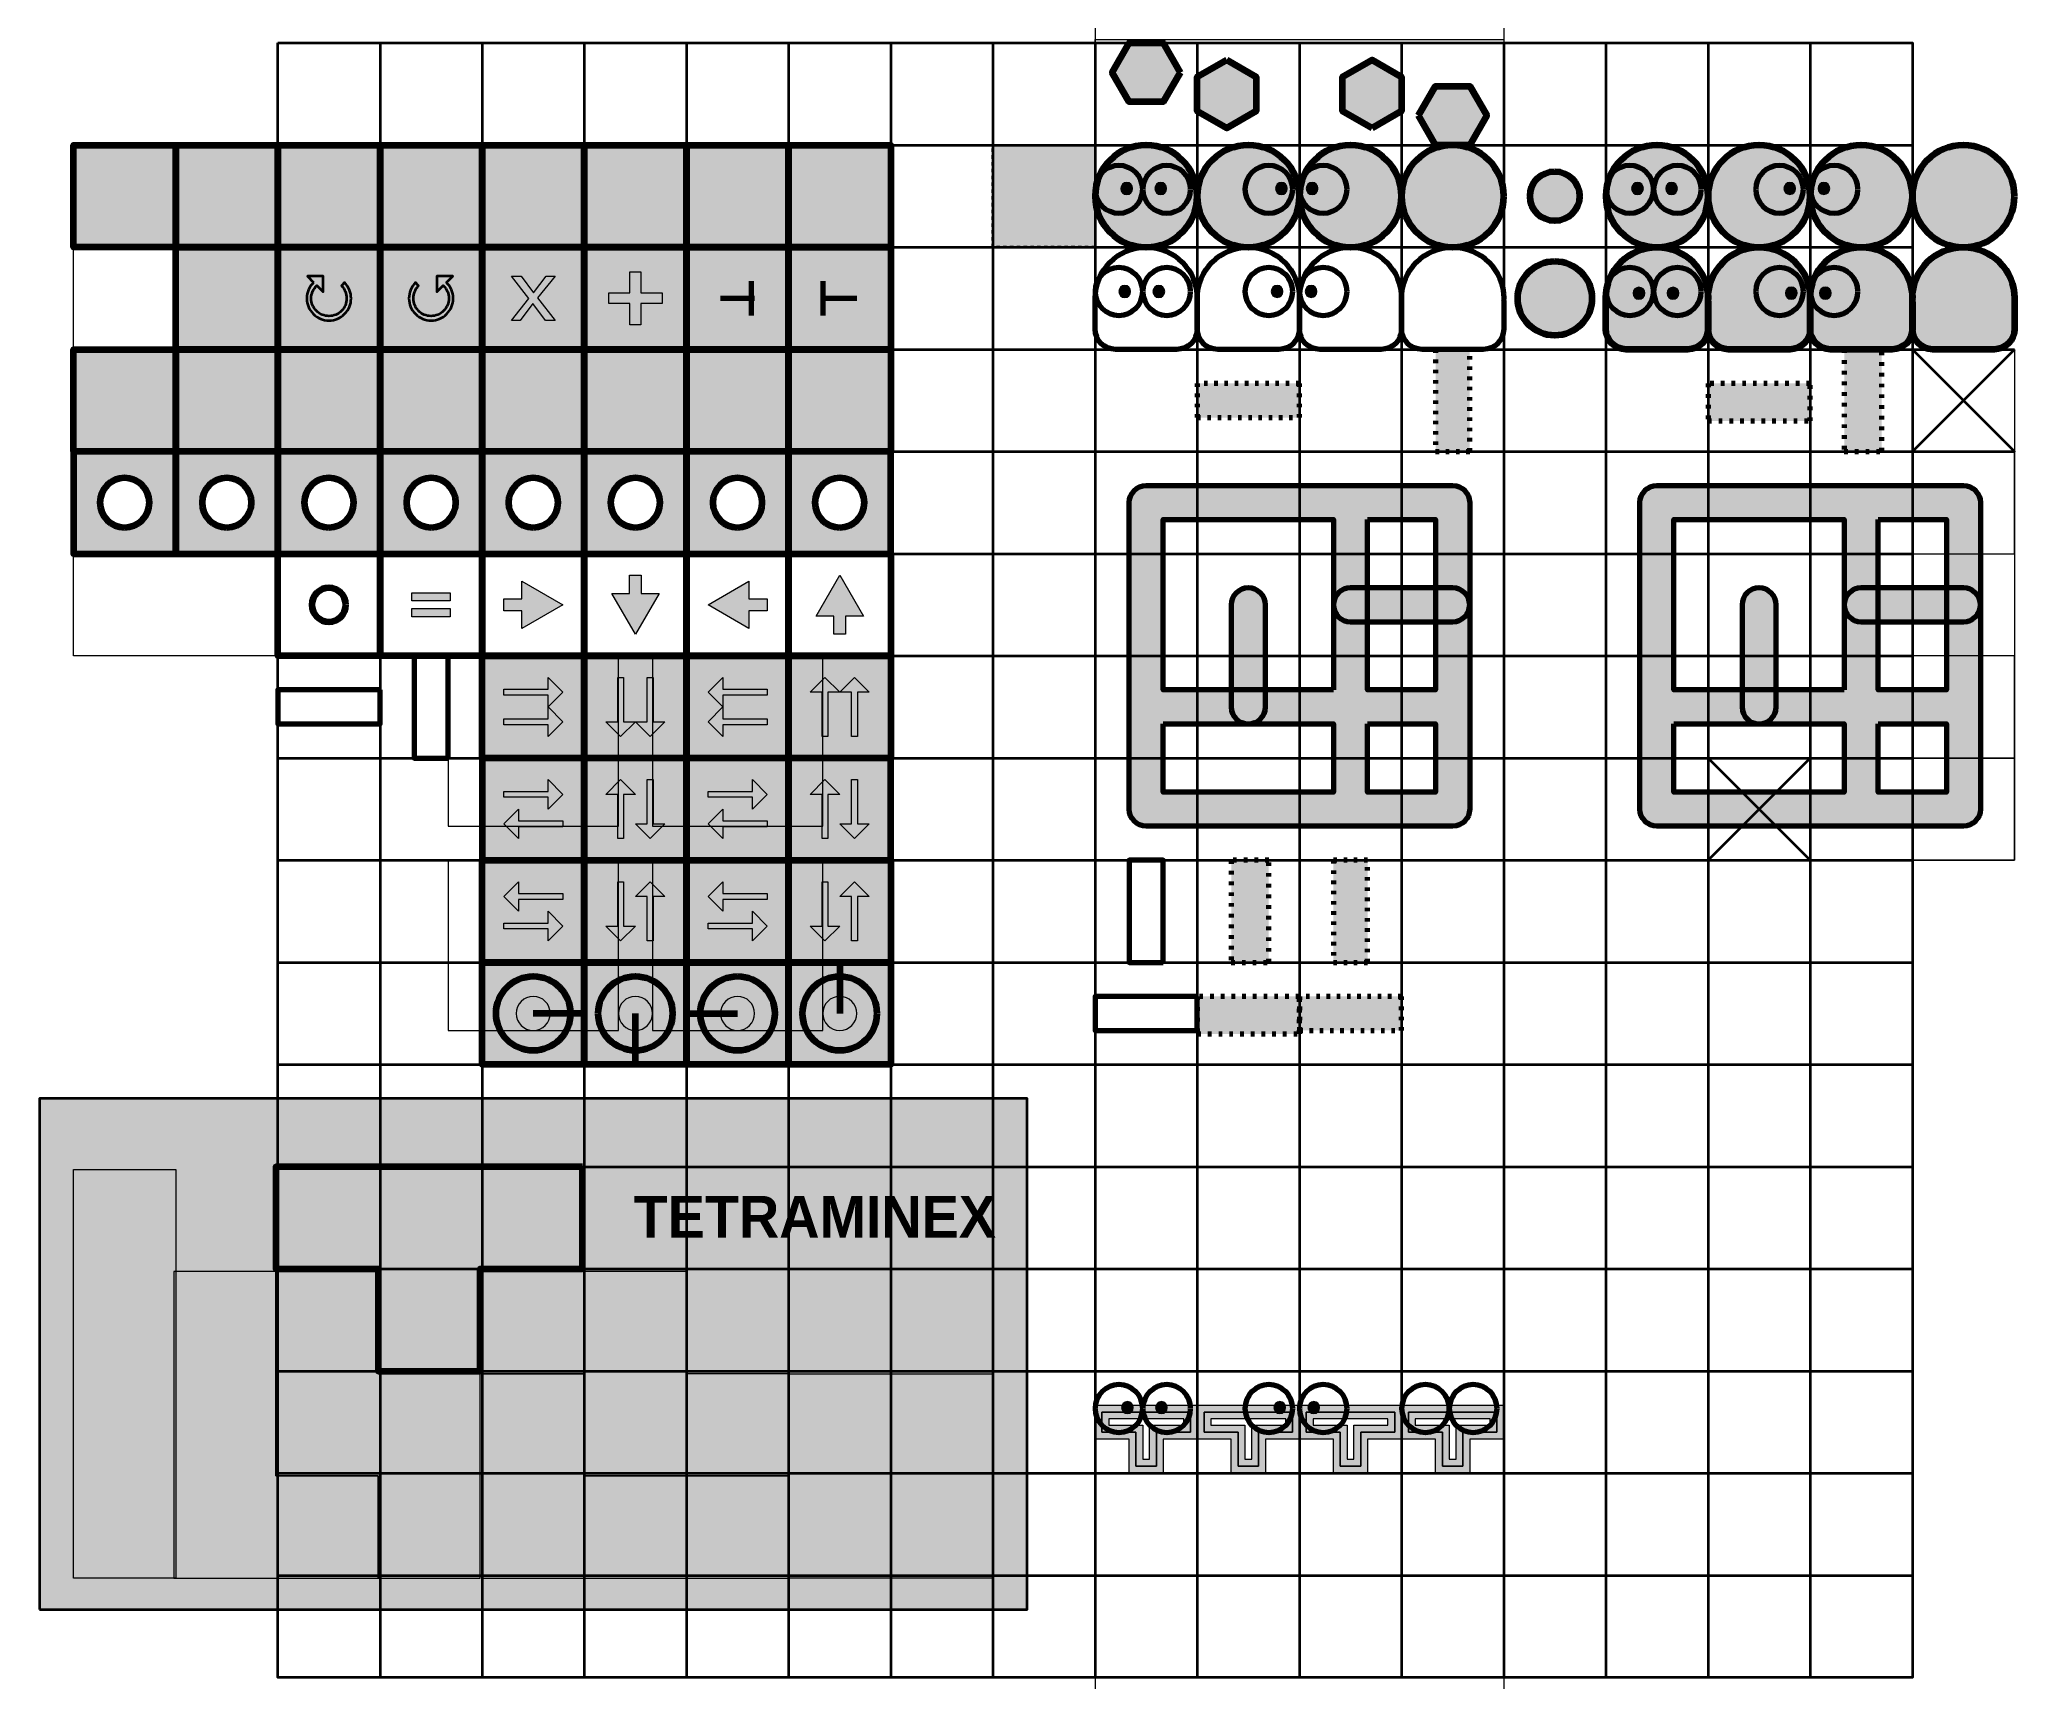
# Model space of a CAD drawing. Header units: inches. Extents: x 20 to 600, y -7952 to 8432.
# Drawn here: x 20 to 600, y 0 to 481 of the extents above; entities that cross this region are included whole.
import ezdxf

# ---------------------------------------------------------------- set-up
doc = ezdxf.new("R2010")
doc.units = ezdxf.units.IN
doc.header["$MEASUREMENT"] = 0
for name, pattern in [('AI-Linetype-1', [2, 1, -1]), ('AI-Linetype-2', [3.14643, 1.04881, -2.09762]), ('AI-Linetype-3', [3.14643, 1.04881, -2.09762]), ('AI-Linetype-4', [3.14643, 1.04881, -2.09762]), ('AI-Linetype-5', [3.14643, 1.04881, -2.09762]), ('AI-Linetype-6', [3, 1, -2]), ('AI-Linetype-7', [3, 1, -2]), ('AI-Linetype-8', [3, 1, -2]), ('AI-Linetype-9', [3, 1, -2])]:
    doc.linetypes.add(name, pattern=pattern)
doc.layers.add('Layer 1', color=7, linetype='Continuous')
doc.layers.add('Layer 2', color=7, linetype='Continuous')

# ---------------------------------------------------------------- blocks, each defined once
blk = doc.blocks.new('block 2')
at = {"layer": 'Layer 2', "color": 7, "lineweight": 35, "true_color": 0xffffff}
for points in [[(90, 480), (570, 480), (570, 0), (90, 0), (90, 480)], [(120, 480), (120, 0)], [(150, 480), (150, 0)], [(180, 480), (180, 0)], [(210, 480), (210, 0)], [(240, 480), (240, 0)], [(270, 480), (270, 0)], [(300, 480), (300, 0)], [(330, 480), (330, 0)], [(360, 480), (360, 0)], [(390, 480), (390, 0)], [(420, 480), (420, 0)], [(450, 480), (450, 0)], [(480, 480), (480, 0)], [(510, 480), (510, 0)], [(540, 480), (540, 0)], [(90, 450), (570, 450)], [(90, 420), (570, 420)], [(90, 390), (570, 390)], [(90, 360), (570, 360)], [(90, 330), (570, 330)], [(90, 300), (570, 300)], [(90, 270), (570, 270)], [(90, 240), (570, 240)], [(90, 210), (570, 210)], [(90, 180), (570, 180)], [(90, 150), (570, 150)], [(90, 120), (570, 120)], [(90, 90), (570, 90)], [(90, 60), (570, 60)], [(90, 30), (570, 30)]]:
    blk.add_lwpolyline(points, dxfattribs=at)
blk = doc.blocks.new('block 3')
at = {"layer": 'Layer 2', "true_color": 0xffe35f}
h = blk.add_hatch(color=41, dxfattribs=at)
h.dxf.hatch_style = 2
edge = h.paths.add_edge_path()
edge.add_spline(control_points=[(465, 442.27), (460.99, 442.27), (457.73, 439.01), (457.73, 435), (457.73, 430.99), (460.99, 427.73), (465, 427.73), (469.01, 427.73), (472.27, 430.99), (472.27, 435), (472.27, 439.01), (469.01, 442.27), (465, 442.27)], knot_values=[0, 0, 0, 0, 1, 1, 1, 2, 2, 2, 3, 3, 3, 4, 4, 4, 4], degree=3, periodic=1)
at = {"layer": 'Layer 2', "lineweight": 0}
blk.add_lwpolyline([(480, 420), (450, 420), (450, 450), (480, 450), (480, 420)], dxfattribs=at)
at = {"layer": 'Layer 2', "color": 31, "lineweight": 140, "true_color": 0xffbb5f}
blk.add_open_spline([(465, 442.27), (460.99, 442.27), (457.73, 439.01), (457.73, 435), (457.73, 430.99), (460.99, 427.73), (465, 427.73), (469.01, 427.73), (472.27, 430.99), (472.27, 435), (472.27, 439.01), (469.01, 442.27), (465, 442.27)], degree=3, knots=[0, 0, 0, 0, 1, 1, 1, 2, 2, 2, 3, 3, 3, 4, 4, 4, 4], dxfattribs=at)
blk = doc.blocks.new('block 4')
at = {"layer": 'Layer 2', "true_color": 0xbfe0ff}
h = blk.add_hatch(color=254, dxfattribs=at)
h.dxf.hatch_style = 2
edge = h.paths.add_edge_path()
edge.add_spline(control_points=[(465, 415.9), (458.98, 415.9), (454.1, 411.02), (454.1, 405), (454.1, 398.98), (458.98, 394.1), (465, 394.1), (471.02, 394.1), (475.9, 398.98), (475.9, 405), (475.9, 411.02), (471.02, 415.9), (465, 415.9)], knot_values=[0, 0, 0, 0, 1, 1, 1, 2, 2, 2, 3, 3, 3, 4, 4, 4, 4], degree=3, periodic=1)
at = {"layer": 'Layer 2', "lineweight": 0}
blk.add_lwpolyline([(480, 390), (450, 390), (450, 420), (480, 420), (480, 390)], dxfattribs=at)
at = {"layer": 'Layer 2', "color": 153, "lineweight": 140, "true_color": 0x7d97db}
blk.add_open_spline([(465, 415.9), (458.98, 415.9), (454.1, 411.02), (454.1, 405), (454.1, 398.98), (458.98, 394.1), (465, 394.1), (471.02, 394.1), (475.9, 398.98), (475.9, 405), (475.9, 411.02), (471.02, 415.9), (465, 415.9)], degree=3, knots=[0, 0, 0, 0, 1, 1, 1, 2, 2, 2, 3, 3, 3, 4, 4, 4, 4], dxfattribs=at)
blk = doc.blocks.new('block 6')
at = {"layer": 'Layer 2', "true_color": 0xffffff}
h = blk.add_hatch(color=7, dxfattribs=at)
h.dxf.hatch_style = 2
h.paths.add_polyline_path([(161.66, 308.06), (161.66, 313.27), (156.33, 313.27), (156.33, 316.73), (161.66, 316.73), (161.66, 321.94), (173.67, 315)])
at = {"layer": 'Layer 2', "lineweight": 0}
blk.add_lwpolyline([(161.66, 308.06), (161.66, 313.27), (156.33, 313.27), (156.33, 316.73), (161.66, 316.73), (161.66, 321.94), (173.67, 315), (161.66, 308.06)], dxfattribs=at)
blk = doc.blocks.new('block 5')
at = {"layer": 'Layer 2', "color": 9, "lineweight": 158, "true_color": 0xc9c9c9}
blk.add_lwpolyline([(180, 300), (150, 300), (150, 330), (180, 330), (180, 300)], dxfattribs=at)
at = {"layer": 'Layer 2'}
blk.add_blockref('block 6', (0, 0), dxfattribs=at)
blk = doc.blocks.new('block 8')
at = {"layer": 'Layer 2', "true_color": 0xffffff}
h = blk.add_hatch(color=7, dxfattribs=at)
h.dxf.hatch_style = 2
h.paths.add_polyline_path([(261.94, 311.66), (256.73, 311.66), (256.73, 306.33), (253.27, 306.33), (253.27, 311.66), (248.06, 311.66), (255, 323.67)])
at = {"layer": 'Layer 2', "lineweight": 0}
blk.add_lwpolyline([(261.94, 311.66), (256.73, 311.66), (256.73, 306.33), (253.27, 306.33), (253.27, 311.66), (248.06, 311.66), (255, 323.67), (261.94, 311.66)], dxfattribs=at)
blk = doc.blocks.new('block 7')
at = {"layer": 'Layer 2', "color": 9, "lineweight": 158, "true_color": 0xc9c9c9}
blk.add_lwpolyline([(270, 330), (270, 300), (240, 300), (240, 330), (270, 330)], dxfattribs=at)
at = {"layer": 'Layer 2'}
blk.add_blockref('block 8', (0, 0), dxfattribs=at)
blk = doc.blocks.new('block 10')
at = {"layer": 'Layer 2', "true_color": 0xffffff}
h = blk.add_hatch(color=7, dxfattribs=at)
h.dxf.hatch_style = 2
h.paths.add_polyline_path([(228.34, 321.94), (228.34, 316.74), (233.67, 316.74), (233.67, 313.27), (228.34, 313.27), (228.34, 308.07), (216.32, 315)])
at = {"layer": 'Layer 2', "lineweight": 0}
blk.add_lwpolyline([(228.34, 321.94), (228.34, 316.74), (233.67, 316.74), (233.67, 313.27), (228.34, 313.27), (228.34, 308.07), (216.32, 315), (228.34, 321.94)], dxfattribs=at)
blk = doc.blocks.new('block 9')
at = {"layer": 'Layer 2', "color": 9, "lineweight": 158, "true_color": 0xc9c9c9}
blk.add_lwpolyline([(210, 330), (240, 330), (240, 300), (210, 300), (210, 330)], dxfattribs=at)
at = {"layer": 'Layer 2'}
blk.add_blockref('block 10', (0, 0), dxfattribs=at)
blk = doc.blocks.new('block 12')
at = {"layer": 'Layer 2', "true_color": 0xffffff}
h = blk.add_hatch(color=7, dxfattribs=at)
h.dxf.hatch_style = 2
h.paths.add_polyline_path([(188.06, 318.34), (193.27, 318.34), (193.27, 323.67), (196.73, 323.67), (196.73, 318.34), (201.94, 318.34), (195, 306.33)])
at = {"layer": 'Layer 2', "lineweight": 0}
blk.add_lwpolyline([(188.06, 318.34), (193.27, 318.34), (193.27, 323.67), (196.73, 323.67), (196.73, 318.34), (201.94, 318.34), (195, 306.33), (188.06, 318.34)], dxfattribs=at)
blk = doc.blocks.new('block 11')
at = {"layer": 'Layer 2', "color": 9, "lineweight": 158, "true_color": 0xc9c9c9}
blk.add_lwpolyline([(180, 300), (180, 330), (210, 330), (210, 300), (180, 300)], dxfattribs=at)
at = {"layer": 'Layer 2'}
blk.add_blockref('block 12', (0, 0), dxfattribs=at)
blk = doc.blocks.new('block 14')
at = {"layer": 'Layer 2', "true_color": 0xffffff}
h = blk.add_hatch(color=7, dxfattribs=at)
h.dxf.hatch_style = 2
h.paths.add_polyline_path([(169.34, 285), (169.34, 288.47), (156.33, 288.47), (156.33, 290.2), (169.34, 290.2), (169.34, 293.67), (173.67, 289.34)])
h.paths.add_polyline_path([(169.34, 276.33), (169.34, 279.8), (156.33, 279.8), (156.33, 281.53), (169.34, 281.53), (169.34, 285), (173.67, 280.66)])
at = {"layer": 'Layer 2', "lineweight": 0}
for points in [[(169.34, 285), (169.34, 288.47), (156.33, 288.47), (156.33, 290.2), (169.34, 290.2), (169.34, 293.67), (173.67, 289.34), (169.34, 285)], [(169.34, 276.33), (169.34, 279.8), (156.33, 279.8), (156.33, 281.53), (169.34, 281.53), (169.34, 285), (173.67, 280.66), (169.34, 276.33)]]:
    blk.add_lwpolyline(points, dxfattribs=at)
blk = doc.blocks.new('block 13')
at = {"layer": 'Layer 2', "true_color": 0xd2dfd5}
h = blk.add_hatch(color=254, dxfattribs=at)
h.dxf.hatch_style = 2
h.paths.add_polyline_path([(150, 270), (150, 300), (180, 300), (180, 270)])
at = {"layer": 'Layer 2', "color": 8, "lineweight": 106, "true_color": 0x737373}
blk.add_lwpolyline([(150, 270), (150, 300), (180, 300), (180, 270), (150, 270)], dxfattribs=at)
at = {"layer": 'Layer 2'}
blk.add_blockref('block 14', (0, 0), dxfattribs=at)
blk = doc.blocks.new('block 16')
at = {"layer": 'Layer 2', "true_color": 0xffffff}
h = blk.add_hatch(color=7, dxfattribs=at)
h.dxf.hatch_style = 2
h.paths.add_polyline_path([(255, 289.34), (251.53, 289.34), (251.53, 276.33), (249.8, 276.33), (249.8, 289.34), (246.33, 289.34), (250.66, 293.67)])
h.paths.add_polyline_path([(263.67, 289.34), (260.2, 289.34), (260.2, 276.33), (258.47, 276.33), (258.47, 289.34), (255, 289.34), (259.34, 293.67)])
at = {"layer": 'Layer 2', "lineweight": 0}
for points in [[(255, 289.34), (251.53, 289.34), (251.53, 276.33), (249.8, 276.33), (249.8, 289.34), (246.33, 289.34), (250.66, 293.67), (255, 289.34)], [(263.67, 289.34), (260.2, 289.34), (260.2, 276.33), (258.47, 276.33), (258.47, 289.34), (255, 289.34), (259.34, 293.67), (263.67, 289.34)]]:
    blk.add_lwpolyline(points, dxfattribs=at)
blk = doc.blocks.new('block 15')
at = {"layer": 'Layer 2', "true_color": 0xd2dfd5}
h = blk.add_hatch(color=254, dxfattribs=at)
h.dxf.hatch_style = 2
h.paths.add_polyline_path([(270, 270), (240, 270), (240, 300), (270, 300)])
at = {"layer": 'Layer 2', "color": 8, "lineweight": 106, "true_color": 0x737373}
blk.add_lwpolyline([(270, 270), (240, 270), (240, 300), (270, 300), (270, 270)], dxfattribs=at)
at = {"layer": 'Layer 2'}
blk.add_blockref('block 16', (0, 0), dxfattribs=at)
blk = doc.blocks.new('block 18')
at = {"layer": 'Layer 2', "true_color": 0xffffff}
h = blk.add_hatch(color=7, dxfattribs=at)
h.dxf.hatch_style = 2
h.paths.add_polyline_path([(220.66, 285), (220.66, 281.53), (233.67, 281.53), (233.67, 279.8), (220.66, 279.8), (220.66, 276.33), (216.33, 280.66)])
h.paths.add_polyline_path([(220.66, 293.67), (220.66, 290.2), (233.67, 290.2), (233.67, 288.47), (220.66, 288.47), (220.66, 285), (216.33, 289.34)])
at = {"layer": 'Layer 2', "lineweight": 0}
for points in [[(220.66, 293.67), (220.66, 290.2), (233.67, 290.2), (233.67, 288.47), (220.66, 288.47), (220.66, 285), (216.33, 289.34), (220.66, 293.67)], [(220.66, 285), (220.66, 281.53), (233.67, 281.53), (233.67, 279.8), (220.66, 279.8), (220.66, 276.33), (216.33, 280.66), (220.66, 285)]]:
    blk.add_lwpolyline(points, dxfattribs=at)
blk = doc.blocks.new('block 17')
at = {"layer": 'Layer 2', "true_color": 0xd2dfd5}
h = blk.add_hatch(color=254, dxfattribs=at)
h.dxf.hatch_style = 2
h.paths.add_polyline_path([(240, 300), (240, 270), (210, 270), (210, 300)])
at = {"layer": 'Layer 2', "color": 8, "lineweight": 106, "true_color": 0x737373}
blk.add_lwpolyline([(240, 300), (240, 270), (210, 270), (210, 300), (240, 300)], dxfattribs=at)
at = {"layer": 'Layer 2'}
blk.add_blockref('block 18', (0, 0), dxfattribs=at)
blk = doc.blocks.new('block 20')
at = {"layer": 'Layer 2', "true_color": 0xffffff}
h = blk.add_hatch(color=7, dxfattribs=at)
h.dxf.hatch_style = 2
h.paths.add_polyline_path([(195, 280.66), (198.47, 280.66), (198.47, 293.67), (200.2, 293.67), (200.2, 280.66), (203.67, 280.66), (199.34, 276.33)])
h.paths.add_polyline_path([(186.33, 280.66), (189.8, 280.66), (189.8, 293.67), (191.53, 293.67), (191.53, 280.66), (195, 280.66), (190.66, 276.33)])
at = {"layer": 'Layer 2', "lineweight": 0}
for points in [[(186.33, 280.66), (189.8, 280.66), (189.8, 293.67), (191.53, 293.67), (191.53, 280.66), (195, 280.66), (190.66, 276.33), (186.33, 280.66)], [(195, 280.66), (198.47, 280.66), (198.47, 293.67), (200.2, 293.67), (200.2, 280.66), (203.67, 280.66), (199.34, 276.33), (195, 280.66)]]:
    blk.add_lwpolyline(points, dxfattribs=at)
blk = doc.blocks.new('block 19')
at = {"layer": 'Layer 2', "true_color": 0xd2dfd5}
h = blk.add_hatch(color=254, dxfattribs=at)
h.dxf.hatch_style = 2
h.paths.add_polyline_path([(180, 300), (210, 300), (210, 270), (180, 270)])
at = {"layer": 'Layer 2', "color": 8, "lineweight": 106, "true_color": 0x737373}
blk.add_lwpolyline([(180, 300), (210, 300), (210, 270), (180, 270), (180, 300)], dxfattribs=at)
at = {"layer": 'Layer 2'}
blk.add_blockref('block 20', (0, 0), dxfattribs=at)
blk = doc.blocks.new('block 22')
at = {"layer": 'Layer 2', "true_color": 0xffffff}
h = blk.add_hatch(color=7, dxfattribs=at)
h.dxf.hatch_style = 2
h.paths.add_polyline_path([(173.67, 220.66), (169.34, 216.33), (169.34, 219.8), (156.33, 219.8), (156.33, 221.53), (169.34, 221.53), (169.34, 225)])
h.paths.add_polyline_path([(156.33, 229.34), (160.66, 233.67), (160.66, 230.2), (173.67, 230.2), (173.67, 228.47), (160.66, 228.47), (160.66, 225)])
at = {"layer": 'Layer 2', "lineweight": 0}
for points in [[(156.33, 229.34), (160.66, 233.67), (160.66, 230.2), (173.67, 230.2), (173.67, 228.47), (160.66, 228.47), (160.66, 225), (156.33, 229.34)], [(173.67, 220.66), (169.34, 216.33), (169.34, 219.8), (156.33, 219.8), (156.33, 221.53), (169.34, 221.53), (169.34, 225), (173.67, 220.66)]]:
    blk.add_lwpolyline(points, dxfattribs=at)
blk = doc.blocks.new('block 21')
at = {"layer": 'Layer 2', "true_color": 0xd2dfd5}
h = blk.add_hatch(color=254, dxfattribs=at)
h.dxf.hatch_style = 2
h.paths.add_polyline_path([(180, 240), (180, 210), (150, 210), (150, 240)])
at = {"layer": 'Layer 2', "color": 8, "lineweight": 106, "true_color": 0x737373}
blk.add_lwpolyline([(180, 240), (180, 210), (150, 210), (150, 240), (180, 240)], dxfattribs=at)
at = {"layer": 'Layer 2'}
blk.add_blockref('block 22', (0, 0), dxfattribs=at)
blk = doc.blocks.new('block 24')
at = {"layer": 'Layer 2', "true_color": 0xffffff}
h = blk.add_hatch(color=7, dxfattribs=at)
h.dxf.hatch_style = 2
h.paths.add_polyline_path([(259.34, 233.67), (263.67, 229.34), (260.2, 229.34), (260.2, 216.33), (258.47, 216.33), (258.47, 229.34), (255, 229.34)])
h.paths.add_polyline_path([(250.66, 216.33), (246.33, 220.66), (249.8, 220.66), (249.8, 233.67), (251.53, 233.67), (251.53, 220.66), (255, 220.66)])
at = {"layer": 'Layer 2', "lineweight": 0}
for points in [[(250.66, 216.33), (246.33, 220.66), (249.8, 220.66), (249.8, 233.67), (251.53, 233.67), (251.53, 220.66), (255, 220.66), (250.66, 216.33)], [(259.34, 233.67), (263.67, 229.34), (260.2, 229.34), (260.2, 216.33), (258.47, 216.33), (258.47, 229.34), (255, 229.34), (259.34, 233.67)]]:
    blk.add_lwpolyline(points, dxfattribs=at)
blk = doc.blocks.new('block 23')
at = {"layer": 'Layer 2', "true_color": 0xd2dfd5}
h = blk.add_hatch(color=254, dxfattribs=at)
h.dxf.hatch_style = 2
h.paths.add_polyline_path([(240, 240), (270, 240), (270, 210), (240, 210)])
at = {"layer": 'Layer 2', "color": 8, "lineweight": 106, "true_color": 0x737373}
blk.add_lwpolyline([(240, 240), (270, 240), (270, 210), (240, 210), (240, 240)], dxfattribs=at)
at = {"layer": 'Layer 2'}
blk.add_blockref('block 24', (0, 0), dxfattribs=at)
blk = doc.blocks.new('block 26')
at = {"layer": 'Layer 2', "true_color": 0xffffff}
h = blk.add_hatch(color=7, dxfattribs=at)
h.dxf.hatch_style = 2
h.paths.add_polyline_path([(160.66, 255), (160.66, 251.53), (173.67, 251.53), (173.67, 249.8), (160.66, 249.8), (160.66, 246.33), (156.33, 250.66)])
h.paths.add_polyline_path([(169.34, 255), (169.34, 258.47), (156.33, 258.47), (156.33, 260.2), (169.34, 260.2), (169.34, 263.67), (173.67, 259.34)])
at = {"layer": 'Layer 2', "lineweight": 0}
for points in [[(169.34, 255), (169.34, 258.47), (156.33, 258.47), (156.33, 260.2), (169.34, 260.2), (169.34, 263.67), (173.67, 259.34), (169.34, 255)], [(160.66, 255), (160.66, 251.53), (173.67, 251.53), (173.67, 249.8), (160.66, 249.8), (160.66, 246.33), (156.33, 250.66), (160.66, 255)]]:
    blk.add_lwpolyline(points, dxfattribs=at)
blk = doc.blocks.new('block 25')
at = {"layer": 'Layer 2', "true_color": 0xd2dfd5}
h = blk.add_hatch(color=254, dxfattribs=at)
h.dxf.hatch_style = 2
h.paths.add_polyline_path([(150, 270), (150, 240), (180, 240), (180, 270)])
at = {"layer": 'Layer 2', "color": 8, "lineweight": 106, "true_color": 0x737373}
blk.add_lwpolyline([(150, 270), (150, 240), (180, 240), (180, 270), (150, 270)], dxfattribs=at)
at = {"layer": 'Layer 2'}
blk.add_blockref('block 26', (0, 0), dxfattribs=at)
blk = doc.blocks.new('block 28')
at = {"layer": 'Layer 2', "true_color": 0xffffff}
h = blk.add_hatch(color=7, dxfattribs=at)
h.dxf.hatch_style = 2
h.paths.add_polyline_path([(255, 250.66), (258.47, 250.66), (258.47, 263.67), (260.2, 263.67), (260.2, 250.66), (263.67, 250.66), (259.34, 246.33)])
h.paths.add_polyline_path([(255, 259.34), (251.53, 259.34), (251.53, 246.33), (249.8, 246.33), (249.8, 259.34), (246.33, 259.34), (250.66, 263.67)])
at = {"layer": 'Layer 2', "lineweight": 0}
for points in [[(255, 259.34), (251.53, 259.34), (251.53, 246.33), (249.8, 246.33), (249.8, 259.34), (246.33, 259.34), (250.66, 263.67), (255, 259.34)], [(255, 250.66), (258.47, 250.66), (258.47, 263.67), (260.2, 263.67), (260.2, 250.66), (263.67, 250.66), (259.34, 246.33), (255, 250.66)]]:
    blk.add_lwpolyline(points, dxfattribs=at)
blk = doc.blocks.new('block 27')
at = {"layer": 'Layer 2', "true_color": 0xd2dfd5}
h = blk.add_hatch(color=254, dxfattribs=at)
h.dxf.hatch_style = 2
h.paths.add_polyline_path([(240, 240), (270, 240), (270, 270), (240, 270)])
at = {"layer": 'Layer 2', "color": 8, "lineweight": 106, "true_color": 0x737373}
blk.add_lwpolyline([(240, 240), (270, 240), (270, 270), (240, 270), (240, 240)], dxfattribs=at)
at = {"layer": 'Layer 2'}
blk.add_blockref('block 28', (0, 0), dxfattribs=at)
blk = doc.blocks.new('block 30')
at = {"layer": 'Layer 2', "true_color": 0xffffff}
h = blk.add_hatch(color=7, dxfattribs=at)
h.dxf.hatch_style = 2
h.paths.add_polyline_path([(216.33, 229.34), (220.66, 233.67), (220.66, 230.2), (233.67, 230.2), (233.67, 228.47), (220.66, 228.47), (220.66, 225)])
h.paths.add_polyline_path([(233.67, 220.66), (229.34, 216.33), (229.34, 219.8), (216.33, 219.8), (216.33, 221.53), (229.34, 221.53), (229.34, 225)])
at = {"layer": 'Layer 2', "lineweight": 0}
for points in [[(216.33, 229.34), (220.66, 233.67), (220.66, 230.2), (233.67, 230.2), (233.67, 228.47), (220.66, 228.47), (220.66, 225), (216.33, 229.34)], [(233.67, 220.66), (229.34, 216.33), (229.34, 219.8), (216.33, 219.8), (216.33, 221.53), (229.34, 221.53), (229.34, 225), (233.67, 220.66)]]:
    blk.add_lwpolyline(points, dxfattribs=at)
blk = doc.blocks.new('block 29')
at = {"layer": 'Layer 2', "true_color": 0xd2dfd5}
h = blk.add_hatch(color=254, dxfattribs=at)
h.dxf.hatch_style = 2
h.paths.add_polyline_path([(210, 210), (210, 240), (240, 240), (240, 210)])
at = {"layer": 'Layer 2', "color": 8, "lineweight": 106, "true_color": 0x737373}
blk.add_lwpolyline([(210, 210), (210, 240), (240, 240), (240, 210), (210, 210)], dxfattribs=at)
at = {"layer": 'Layer 2'}
blk.add_blockref('block 30', (0, 0), dxfattribs=at)
blk = doc.blocks.new('block 32')
at = {"layer": 'Layer 2', "true_color": 0xffffff}
h = blk.add_hatch(color=7, dxfattribs=at)
h.dxf.hatch_style = 2
h.paths.add_polyline_path([(229.34, 255), (229.34, 258.47), (216.33, 258.47), (216.33, 260.2), (229.34, 260.2), (229.34, 263.67), (233.67, 259.34)])
h.paths.add_polyline_path([(220.66, 255), (220.66, 251.53), (233.67, 251.53), (233.67, 249.8), (220.66, 249.8), (220.66, 246.33), (216.33, 250.66)])
at = {"layer": 'Layer 2', "lineweight": 0}
for points in [[(229.34, 255), (229.34, 258.47), (216.33, 258.47), (216.33, 260.2), (229.34, 260.2), (229.34, 263.67), (233.67, 259.34), (229.34, 255)], [(220.66, 255), (220.66, 251.53), (233.67, 251.53), (233.67, 249.8), (220.66, 249.8), (220.66, 246.33), (216.33, 250.66), (220.66, 255)]]:
    blk.add_lwpolyline(points, dxfattribs=at)
blk = doc.blocks.new('block 31')
at = {"layer": 'Layer 2', "true_color": 0xd2dfd5}
h = blk.add_hatch(color=254, dxfattribs=at)
h.dxf.hatch_style = 2
h.paths.add_polyline_path([(240, 240), (240, 270), (210, 270), (210, 240)])
at = {"layer": 'Layer 2', "color": 8, "lineweight": 106, "true_color": 0x737373}
blk.add_lwpolyline([(240, 240), (240, 270), (210, 270), (210, 240), (240, 240)], dxfattribs=at)
at = {"layer": 'Layer 2'}
blk.add_blockref('block 32', (0, 0), dxfattribs=at)
blk = doc.blocks.new('block 34')
at = {"layer": 'Layer 2', "true_color": 0xffffff}
h = blk.add_hatch(color=7, dxfattribs=at)
h.dxf.hatch_style = 2
h.paths.add_polyline_path([(190.66, 216.33), (186.33, 220.66), (189.8, 220.66), (189.8, 233.67), (191.53, 233.67), (191.53, 220.66), (195, 220.66)])
h.paths.add_polyline_path([(199.34, 233.67), (203.67, 229.34), (200.2, 229.34), (200.2, 216.33), (198.47, 216.33), (198.47, 229.34), (195, 229.34)])
at = {"layer": 'Layer 2', "lineweight": 0}
for points in [[(190.66, 216.33), (186.33, 220.66), (189.8, 220.66), (189.8, 233.67), (191.53, 233.67), (191.53, 220.66), (195, 220.66), (190.66, 216.33)], [(199.34, 233.67), (203.67, 229.34), (200.2, 229.34), (200.2, 216.33), (198.47, 216.33), (198.47, 229.34), (195, 229.34), (199.34, 233.67)]]:
    blk.add_lwpolyline(points, dxfattribs=at)
blk = doc.blocks.new('block 33')
at = {"layer": 'Layer 2', "true_color": 0xd2dfd5}
h = blk.add_hatch(color=254, dxfattribs=at)
h.dxf.hatch_style = 2
h.paths.add_polyline_path([(210, 210), (180, 210), (180, 240), (210, 240)])
at = {"layer": 'Layer 2', "color": 8, "lineweight": 106, "true_color": 0x737373}
blk.add_lwpolyline([(210, 210), (180, 210), (180, 240), (210, 240), (210, 210)], dxfattribs=at)
at = {"layer": 'Layer 2'}
blk.add_blockref('block 34', (0, 0), dxfattribs=at)
blk = doc.blocks.new('block 36')
at = {"layer": 'Layer 2', "true_color": 0xffffff}
h = blk.add_hatch(color=7, dxfattribs=at)
h.dxf.hatch_style = 2
h.paths.add_polyline_path([(195, 259.34), (191.53, 259.34), (191.53, 246.33), (189.8, 246.33), (189.8, 259.34), (186.33, 259.34), (190.66, 263.67)])
h.paths.add_polyline_path([(195, 250.66), (198.47, 250.66), (198.47, 263.67), (200.2, 263.67), (200.2, 250.66), (203.67, 250.66), (199.34, 246.33)])
at = {"layer": 'Layer 2', "lineweight": 0}
for points in [[(195, 259.34), (191.53, 259.34), (191.53, 246.33), (189.8, 246.33), (189.8, 259.34), (186.33, 259.34), (190.66, 263.67), (195, 259.34)], [(195, 250.66), (198.47, 250.66), (198.47, 263.67), (200.2, 263.67), (200.2, 250.66), (203.67, 250.66), (199.34, 246.33), (195, 250.66)]]:
    blk.add_lwpolyline(points, dxfattribs=at)
blk = doc.blocks.new('block 35')
at = {"layer": 'Layer 2', "true_color": 0xd2dfd5}
h = blk.add_hatch(color=254, dxfattribs=at)
h.dxf.hatch_style = 2
h.paths.add_polyline_path([(210, 270), (180, 270), (180, 240), (210, 240)])
at = {"layer": 'Layer 2', "color": 8, "lineweight": 106, "true_color": 0x737373}
blk.add_lwpolyline([(210, 270), (180, 270), (180, 240), (210, 240), (210, 270)], dxfattribs=at)
at = {"layer": 'Layer 2'}
blk.add_blockref('block 36', (0, 0), dxfattribs=at)
blk = doc.blocks.new('block 38')
at = {"layer": 'Layer 2', "lineweight": 0}
blk.add_lwpolyline([(150, 210), (180, 210), (180, 180), (150, 180), (150, 210)], dxfattribs=at)
at = {"layer": 'Layer 2', "color": 8, "lineweight": 106, "true_color": 0x737373}
blk.add_open_spline([(165, 184.1), (171.02, 184.1), (175.9, 188.98), (175.9, 195), (175.9, 201.02), (171.02, 205.9), (165, 205.9), (158.98, 205.9), (154.1, 201.02), (154.1, 195), (154.1, 188.98), (158.98, 184.1), (165, 184.1)], degree=3, knots=[0, 0, 0, 0, 1, 1, 1, 2, 2, 2, 3, 3, 3, 4, 4, 4, 4], dxfattribs=at)
blk = doc.blocks.new('block 37')
at = {"layer": 'Layer 2', "true_color": 0xffffff}
h = blk.add_hatch(color=7, dxfattribs=at)
h.dxf.hatch_style = 2
edge = h.paths.add_edge_path()
edge.add_spline(control_points=[(160, 195), (160, 197.76), (162.24, 200), (165, 200), (167.76, 200), (170, 197.76), (170, 195), (170, 192.24), (167.76, 190), (165, 190), (162.24, 190), (160, 192.24), (160, 195)], knot_values=[0, 0, 0, 0, 1, 1, 1, 2, 2, 2, 3, 3, 3, 4, 4, 4, 4], degree=3, periodic=1)
at = {"layer": 'Layer 2', "color": 7, "lineweight": 140, "true_color": 0xffffff}
blk.add_lwpolyline([(180, 195), (165, 195)], dxfattribs=at)
at = {"layer": 'Layer 2', "lineweight": 0}
blk.add_open_spline([(160, 195), (160, 197.76), (162.24, 200), (165, 200), (167.76, 200), (170, 197.76), (170, 195), (170, 192.24), (167.76, 190), (165, 190), (162.24, 190), (160, 192.24), (160, 195)], degree=3, knots=[0, 0, 0, 0, 1, 1, 1, 2, 2, 2, 3, 3, 3, 4, 4, 4, 4], dxfattribs=at)
at = {"layer": 'Layer 2'}
blk.add_blockref('block 38', (0, 0), dxfattribs=at)
blk = doc.blocks.new('block 40')
at = {"layer": 'Layer 2', "lineweight": 0}
blk.add_lwpolyline([(210, 210), (210, 180), (180, 180), (180, 210), (210, 210)], dxfattribs=at)
at = {"layer": 'Layer 2', "color": 8, "lineweight": 106, "true_color": 0x737373}
blk.add_open_spline([(184.1, 195), (184.1, 188.98), (188.98, 184.1), (195, 184.1), (201.02, 184.1), (205.9, 188.98), (205.9, 195), (205.9, 201.02), (201.02, 205.9), (195, 205.9), (188.98, 205.9), (184.1, 201.02), (184.1, 195)], degree=3, knots=[0, 0, 0, 0, 1, 1, 1, 2, 2, 2, 3, 3, 3, 4, 4, 4, 4], dxfattribs=at)
blk = doc.blocks.new('block 39')
at = {"layer": 'Layer 2', "true_color": 0xffffff}
h = blk.add_hatch(color=7, dxfattribs=at)
h.dxf.hatch_style = 2
edge = h.paths.add_edge_path()
edge.add_spline(control_points=[(195, 200), (197.76, 200), (200, 197.76), (200, 195), (200, 192.24), (197.76, 190), (195, 190), (192.24, 190), (190, 192.24), (190, 195), (190, 197.76), (192.24, 200), (195, 200)], knot_values=[0, 0, 0, 0, 1, 1, 1, 2, 2, 2, 3, 3, 3, 4, 4, 4, 4], degree=3, periodic=1)
at = {"layer": 'Layer 2', "color": 7, "lineweight": 140, "true_color": 0xffffff}
blk.add_lwpolyline([(195, 180), (195, 195)], dxfattribs=at)
at = {"layer": 'Layer 2', "lineweight": 0}
blk.add_open_spline([(195, 200), (197.76, 200), (200, 197.76), (200, 195), (200, 192.24), (197.76, 190), (195, 190), (192.24, 190), (190, 192.24), (190, 195), (190, 197.76), (192.24, 200), (195, 200)], degree=3, knots=[0, 0, 0, 0, 1, 1, 1, 2, 2, 2, 3, 3, 3, 4, 4, 4, 4], dxfattribs=at)
at = {"layer": 'Layer 2'}
blk.add_blockref('block 40', (0, 0), dxfattribs=at)
blk = doc.blocks.new('block 42')
at = {"layer": 'Layer 2', "lineweight": 0}
blk.add_lwpolyline([(240, 180), (210, 180), (210, 210), (240, 210), (240, 180)], dxfattribs=at)
at = {"layer": 'Layer 2', "color": 8, "lineweight": 106, "true_color": 0x737373}
blk.add_open_spline([(225, 205.9), (218.98, 205.9), (214.1, 201.02), (214.1, 195), (214.1, 188.98), (218.98, 184.1), (225, 184.1), (231.02, 184.1), (235.9, 188.98), (235.9, 195), (235.9, 201.02), (231.02, 205.9), (225, 205.9)], degree=3, knots=[0, 0, 0, 0, 1, 1, 1, 2, 2, 2, 3, 3, 3, 4, 4, 4, 4], dxfattribs=at)
blk = doc.blocks.new('block 41')
at = {"layer": 'Layer 2', "true_color": 0xffffff}
h = blk.add_hatch(color=7, dxfattribs=at)
h.dxf.hatch_style = 2
edge = h.paths.add_edge_path()
edge.add_spline(control_points=[(230, 195), (230, 192.24), (227.76, 190), (225, 190), (222.24, 190), (220, 192.24), (220, 195), (220, 197.76), (222.24, 200), (225, 200), (227.76, 200), (230, 197.76), (230, 195)], knot_values=[0, 0, 0, 0, 1, 1, 1, 2, 2, 2, 3, 3, 3, 4, 4, 4, 4], degree=3, periodic=1)
at = {"layer": 'Layer 2', "color": 7, "lineweight": 140, "true_color": 0xffffff}
blk.add_lwpolyline([(210, 195), (225, 195)], dxfattribs=at)
at = {"layer": 'Layer 2', "lineweight": 0}
blk.add_open_spline([(230, 195), (230, 192.24), (227.76, 190), (225, 190), (222.24, 190), (220, 192.24), (220, 195), (220, 197.76), (222.24, 200), (225, 200), (227.76, 200), (230, 197.76), (230, 195)], degree=3, knots=[0, 0, 0, 0, 1, 1, 1, 2, 2, 2, 3, 3, 3, 4, 4, 4, 4], dxfattribs=at)
at = {"layer": 'Layer 2'}
blk.add_blockref('block 42', (0, 0), dxfattribs=at)
blk = doc.blocks.new('block 44')
at = {"layer": 'Layer 2', "lineweight": 0}
blk.add_lwpolyline([(240, 180), (240, 210), (270, 210), (270, 180), (240, 180)], dxfattribs=at)
at = {"layer": 'Layer 2', "color": 8, "lineweight": 106, "true_color": 0x737373}
blk.add_open_spline([(265.9, 195), (265.9, 201.02), (261.02, 205.9), (255, 205.9), (248.98, 205.9), (244.1, 201.02), (244.1, 195), (244.1, 188.98), (248.98, 184.1), (255, 184.1), (261.02, 184.1), (265.9, 188.98), (265.9, 195)], degree=3, knots=[0, 0, 0, 0, 1, 1, 1, 2, 2, 2, 3, 3, 3, 4, 4, 4, 4], dxfattribs=at)
blk = doc.blocks.new('block 43')
at = {"layer": 'Layer 2', "true_color": 0xffffff}
h = blk.add_hatch(color=7, dxfattribs=at)
h.dxf.hatch_style = 2
edge = h.paths.add_edge_path()
edge.add_spline(control_points=[(255, 190), (252.24, 190), (250, 192.24), (250, 195), (250, 197.76), (252.24, 200), (255, 200), (257.76, 200), (260, 197.76), (260, 195), (260, 192.24), (257.76, 190), (255, 190)], knot_values=[0, 0, 0, 0, 1, 1, 1, 2, 2, 2, 3, 3, 3, 4, 4, 4, 4], degree=3, periodic=1)
at = {"layer": 'Layer 2', "color": 7, "lineweight": 140, "true_color": 0xffffff}
blk.add_lwpolyline([(255, 210), (255, 195)], dxfattribs=at)
at = {"layer": 'Layer 2', "lineweight": 0}
blk.add_open_spline([(255, 190), (252.24, 190), (250, 192.24), (250, 195), (250, 197.76), (252.24, 200), (255, 200), (257.76, 200), (260, 197.76), (260, 195), (260, 192.24), (257.76, 190), (255, 190)], degree=3, knots=[0, 0, 0, 0, 1, 1, 1, 2, 2, 2, 3, 3, 3, 4, 4, 4, 4], dxfattribs=at)
at = {"layer": 'Layer 2'}
blk.add_blockref('block 44', (0, 0), dxfattribs=at)
blk = doc.blocks.new('block 46')
at = {"layer": 'Layer 2', "lineweight": 0}
blk.add_lwpolyline([(171.4, 398.46), (168.62, 398.46), (164.91, 403.48), (161.17, 398.46), (158.6, 398.46), (163.71, 404.98), (158.65, 411.54), (161.43, 411.54), (165.12, 406.6), (168.82, 411.54), (171.4, 411.54), (166.25, 405.1), (171.4, 398.46)], dxfattribs=at)
blk = doc.blocks.new('block 45')
at = {"layer": 'Layer 2', "true_color": 0xffffff}
h = blk.add_hatch(color=7, dxfattribs=at)
h.dxf.hatch_style = 2
h.paths.add_polyline_path([(180, 390), (150, 390), (150, 420), (180, 420)])
at = {"layer": 'Layer 2', "color": 7, "lineweight": 158, "true_color": 0xeeeeee}
blk.add_lwpolyline([(180, 390), (150, 390), (150, 420), (180, 420), (180, 390)], dxfattribs=at)
at = {"layer": 'Layer 2'}
blk.add_blockref('block 46', (0, 0), dxfattribs=at)
blk = doc.blocks.new('block 47')
at = {"layer": 'Layer 2', "true_color": 0xffffff}
h = blk.add_hatch(color=7, dxfattribs=at)
h.dxf.hatch_style = 2
h.paths.add_polyline_path([(240, 390), (210, 390), (210, 420), (240, 420)])
at = {"layer": 'Layer 2', "color": 7, "lineweight": 158, "true_color": 0xeeeeee}
blk.add_lwpolyline([(240, 390), (210, 390), (210, 420), (240, 420), (240, 390)], dxfattribs=at)
blk = doc.blocks.new('block 48')
at = {"layer": 'Layer 2', "true_color": 0x00deff}
h = blk.add_hatch(color=140, dxfattribs=at)
h.dxf.hatch_style = 2
h.paths.add_polyline_path([(30, 29.18), (30, 149.18), (60, 149.18), (60, 29.18)])
at = {"layer": 'Layer 2', "true_color": 0xff9900}
h = blk.add_hatch(color=30, dxfattribs=at)
h.dxf.hatch_style = 2
h.paths.add_polyline_path([(119.42, 59.18), (89.42, 59.18), (89.42, 119.18), (59.42, 119.18), (59.42, 59.18), (59.42, 29.18), (89.42, 29.18), (119.42, 29.18)])
at = {"layer": 'Layer 2', "true_color": 0x99ff33}
h = blk.add_hatch(color=70, dxfattribs=at)
h.dxf.hatch_style = 2
h.paths.add_polyline_path([(149.42, 89.18), (119.42, 89.18), (119.42, 119.18), (89.42, 119.18), (89.42, 59.18), (119.42, 59.18), (119.42, 29.18), (149.42, 29.18)])
at = {"layer": 'Layer 2', "true_color": 0xff3333}
h = blk.add_hatch(color=20, dxfattribs=at)
h.dxf.hatch_style = 2
h.paths.add_polyline_path([(210, 89.18), (210, 119.18), (150, 119.18), (150, 89.18), (180, 89.18), (180, 59.18), (240, 59.18), (240, 89.18)])
at = {"layer": 'Layer 2', "true_color": 0x0033cc}
h = blk.add_hatch(color=162, dxfattribs=at)
h.dxf.hatch_style = 2
h.paths.add_polyline_path([(180, 59.18), (180, 89.18), (150, 89.18), (150, 59.18), (150, 29.18), (180, 29.18), (240, 29.18), (240, 59.18)])
at = {"layer": 'Layer 2', "true_color": 0xf5ff7f}
h = blk.add_hatch(color=51, dxfattribs=at)
h.dxf.hatch_style = 2
h.paths.add_polyline_path([(240, 29.18), (240, 89.18), (300, 89.18), (300, 29.18)])
at = {"layer": 'Layer 2', "lineweight": 0}
for points in [[(30, 29.18), (30, 149.18), (60, 149.18), (60, 29.18), (30, 29.18)], [(119.42, 59.18), (89.42, 59.18), (89.42, 119.18), (59.42, 119.18), (59.42, 59.18), (59.42, 29.18), (89.42, 29.18), (119.42, 29.18), (119.42, 59.18)], [(149.42, 89.18), (119.42, 89.18), (119.42, 119.18), (89.42, 119.18), (89.42, 59.18), (119.42, 59.18), (119.42, 29.18), (149.42, 29.18), (149.42, 89.18)], [(210, 89.18), (210, 119.18), (150, 119.18), (150, 89.18), (180, 89.18), (180, 59.18), (240, 59.18), (240, 89.18), (210, 89.18)], [(180, 59.18), (180, 89.18), (150, 89.18), (150, 59.18), (150, 29.18), (180, 29.18), (240, 29.18), (240, 59.18), (180, 59.18)], [(240, 29.18), (240, 89.18), (300, 89.18), (300, 29.18), (240, 29.18)]]:
    blk.add_lwpolyline(points, dxfattribs=at)
at = {"layer": 'Layer 2', "color": 6, "lineweight": 158, "true_color": 0xff00ff}
blk.add_lwpolyline([(179.42, 150), (149.42, 150), (119.42, 150), (89.42, 150), (89.42, 120), (119.42, 120), (119.42, 90), (149.42, 90), (149.42, 120), (179.42, 120), (179.42, 150)], dxfattribs=at)
at = {"layer": 'Layer 2', "color": 7, "true_color": 0xf2f2f2, "insert": (194.5, 129.18), "char_height": 12.24, "attachment_point": 7}
blk.add_mtext('\\fMyriad Pro|b1|i0|c0|p34;\\W1;TETRAMINEX', dxfattribs=at)
blk = doc.blocks.new('block 49')
at = {"layer": 'Layer 2', "true_color": 0xff00ff}
h = blk.add_hatch(color=6, dxfattribs=at)
h.dxf.hatch_style = 2
h.paths.add_polyline_path([(356.01, 75.91), (350, 75.91), (340, 75.91), (333.99, 75.91), (333.99, 74.09), (340, 74.09), (343.99, 74.09), (343.99, 70), (343.99, 64.09), (346.01, 64.09), (346.01, 70), (346.01, 74.09), (350, 74.09), (356.01, 74.09)])
h.paths.add_polyline_path([(360, 80), (360, 70), (350, 70), (350, 60), (340, 60), (340, 70), (330, 70), (330, 80), (340, 80), (350, 80)])
at = {"layer": 'Layer 2', "true_color": 0xffffff}
h = blk.add_hatch(color=7, dxfattribs=at)
h.dxf.hatch_style = 2
h.paths.add_polyline_path([(358.01, 77.95), (350, 77.95), (340, 77.95), (331.99, 77.95), (331.99, 72.05), (340, 72.05), (341.99, 72.05), (341.99, 70), (341.99, 62.05), (348.01, 62.05), (348.01, 70), (348.01, 72.05), (350, 72.05), (358.01, 72.05)])
h.paths.add_polyline_path([(360, 80), (360, 70), (350, 70), (350, 60), (340, 60), (340, 70), (330, 70), (330, 80), (340, 80), (350, 80)])
at = {"layer": 'Layer 2', "lineweight": 0}
for points in [[(360, 80), (360, 70), (350, 70), (350, 60), (340, 60), (340, 70), (330, 70), (330, 80), (340, 80), (350, 80), (360, 80)], [(360, 80), (360, 70), (350, 70), (350, 60), (340, 60), (340, 70), (330, 70), (330, 80), (340, 80), (350, 80), (360, 80)], [(348.01, 62.05), (341.99, 62.05), (341.99, 70), (341.99, 72.05), (340, 72.05), (331.99, 72.05), (331.99, 77.95), (340, 77.95), (350, 77.95), (358.01, 77.95), (358.01, 72.05), (350, 72.05), (348.01, 72.05), (348.01, 70), (348.01, 62.05), (348.01, 62.05)], [(358.01, 77.95), (350, 77.95), (340, 77.95), (331.99, 77.95), (331.99, 72.05), (340, 72.05), (341.99, 72.05), (341.99, 70), (341.99, 62.05), (348.01, 62.05), (348.01, 70), (348.01, 72.05), (350, 72.05), (358.01, 72.05), (358.01, 77.95), (358.01, 77.95)], [(356.01, 75.91), (350, 75.91), (340, 75.91), (333.99, 75.91), (333.99, 74.09), (340, 74.09), (343.99, 74.09), (343.99, 70), (343.99, 64.09), (346.01, 64.09), (346.01, 70), (346.01, 74.09), (350, 74.09), (356.01, 74.09), (356.01, 75.91), (356.01, 75.91)]]:
    blk.add_lwpolyline(points, dxfattribs=at)
blk = doc.blocks.new('block 50')
at = {"layer": 'Layer 2', "true_color": 0xff00ff}
h = blk.add_hatch(color=6, dxfattribs=at)
h.dxf.hatch_style = 2
h.paths.add_polyline_path([(386.01, 75.91), (380, 75.91), (370, 75.91), (363.99, 75.91), (363.99, 74.09), (370, 74.09), (373.99, 74.09), (373.99, 70), (373.99, 64.09), (376.01, 64.09), (376.01, 70), (376.01, 74.09), (380, 74.09), (386.01, 74.09)])
h.paths.add_polyline_path([(390, 80), (390, 70), (380, 70), (380, 60), (370, 60), (370, 70), (360, 70), (360, 80), (370, 80), (380, 80)])
at = {"layer": 'Layer 2', "true_color": 0xffffff}
h = blk.add_hatch(color=7, dxfattribs=at)
h.dxf.hatch_style = 2
h.paths.add_polyline_path([(388.01, 77.95), (380, 77.95), (370, 77.95), (361.99, 77.95), (361.99, 72.05), (370, 72.05), (371.99, 72.05), (371.99, 70), (371.99, 62.05), (378.01, 62.05), (378.01, 70), (378.01, 72.05), (380, 72.05), (388.01, 72.05)])
h.paths.add_polyline_path([(390, 80), (390, 70), (380, 70), (380, 60), (370, 60), (370, 70), (360, 70), (360, 80), (370, 80), (380, 80)])
at = {"layer": 'Layer 2', "lineweight": 0}
for points in [[(390, 80), (390, 70), (380, 70), (380, 60), (370, 60), (370, 70), (360, 70), (360, 80), (370, 80), (380, 80), (390, 80)], [(390, 80), (390, 70), (380, 70), (380, 60), (370, 60), (370, 70), (360, 70), (360, 80), (370, 80), (380, 80), (390, 80)], [(378.01, 62.05), (371.99, 62.05), (371.99, 70), (371.99, 72.05), (370, 72.05), (361.99, 72.05), (361.99, 77.95), (370, 77.95), (380, 77.95), (388.01, 77.95), (388.01, 72.05), (380, 72.05), (378.01, 72.05), (378.01, 70), (378.01, 62.05), (378.01, 62.05)], [(388.01, 77.95), (380, 77.95), (370, 77.95), (361.99, 77.95), (361.99, 72.05), (370, 72.05), (371.99, 72.05), (371.99, 70), (371.99, 62.05), (378.01, 62.05), (378.01, 70), (378.01, 72.05), (380, 72.05), (388.01, 72.05), (388.01, 77.95), (388.01, 77.95)], [(386.01, 75.91), (380, 75.91), (370, 75.91), (363.99, 75.91), (363.99, 74.09), (370, 74.09), (373.99, 74.09), (373.99, 70), (373.99, 64.09), (376.01, 64.09), (376.01, 70), (376.01, 74.09), (380, 74.09), (386.01, 74.09), (386.01, 75.91), (386.01, 75.91)]]:
    blk.add_lwpolyline(points, dxfattribs=at)
blk = doc.blocks.new('block 51')
at = {"layer": 'Layer 2', "true_color": 0xff00ff}
h = blk.add_hatch(color=6, dxfattribs=at)
h.dxf.hatch_style = 2
h.paths.add_polyline_path([(416.01, 75.91), (410, 75.91), (400, 75.91), (393.99, 75.91), (393.99, 74.09), (400, 74.09), (403.99, 74.09), (403.99, 70), (403.99, 64.09), (406.01, 64.09), (406.01, 70), (406.01, 74.09), (410, 74.09), (416.01, 74.09)])
h.paths.add_polyline_path([(420, 80), (420, 70), (410, 70), (410, 60), (400, 60), (400, 70), (390, 70), (390, 80), (400, 80), (410, 80)])
at = {"layer": 'Layer 2', "true_color": 0xffffff}
h = blk.add_hatch(color=7, dxfattribs=at)
h.dxf.hatch_style = 2
h.paths.add_polyline_path([(418.01, 77.95), (410, 77.95), (400, 77.95), (391.99, 77.95), (391.99, 72.05), (400, 72.05), (401.99, 72.05), (401.99, 70), (401.99, 62.05), (408.01, 62.05), (408.01, 70), (408.01, 72.05), (410, 72.05), (418.01, 72.05)])
h.paths.add_polyline_path([(420, 80), (420, 70), (410, 70), (410, 60), (400, 60), (400, 70), (390, 70), (390, 80), (400, 80), (410, 80)])
at = {"layer": 'Layer 2', "lineweight": 0}
for points in [[(420, 80), (420, 70), (410, 70), (410, 60), (400, 60), (400, 70), (390, 70), (390, 80), (400, 80), (410, 80), (420, 80)], [(420, 80), (420, 70), (410, 70), (410, 60), (400, 60), (400, 70), (390, 70), (390, 80), (400, 80), (410, 80), (420, 80)], [(408.01, 62.05), (401.99, 62.05), (401.99, 70), (401.99, 72.05), (400, 72.05), (391.99, 72.05), (391.99, 77.95), (400, 77.95), (410, 77.95), (418.01, 77.95), (418.01, 72.05), (410, 72.05), (408.01, 72.05), (408.01, 70), (408.01, 62.05), (408.01, 62.05)], [(418.01, 77.95), (410, 77.95), (400, 77.95), (391.99, 77.95), (391.99, 72.05), (400, 72.05), (401.99, 72.05), (401.99, 70), (401.99, 62.05), (408.01, 62.05), (408.01, 70), (408.01, 72.05), (410, 72.05), (418.01, 72.05), (418.01, 77.95), (418.01, 77.95)], [(416.01, 75.91), (410, 75.91), (400, 75.91), (393.99, 75.91), (393.99, 74.09), (400, 74.09), (403.99, 74.09), (403.99, 70), (403.99, 64.09), (406.01, 64.09), (406.01, 70), (406.01, 74.09), (410, 74.09), (416.01, 74.09), (416.01, 75.91), (416.01, 75.91)]]:
    blk.add_lwpolyline(points, dxfattribs=at)
blk = doc.blocks.new('block 52')
at = {"layer": 'Layer 2', "true_color": 0xff00ff}
h = blk.add_hatch(color=6, dxfattribs=at)
h.dxf.hatch_style = 2
h.paths.add_polyline_path([(446.01, 75.91), (440, 75.91), (430, 75.91), (423.99, 75.91), (423.99, 74.09), (430, 74.09), (433.99, 74.09), (433.99, 70), (433.99, 64.09), (436.01, 64.09), (436.01, 70), (436.01, 74.09), (440, 74.09), (446.01, 74.09)])
h.paths.add_polyline_path([(450, 80), (450, 70), (440, 70), (440, 60), (430, 60), (430, 70), (420, 70), (420, 80), (430, 80), (440, 80)])
at = {"layer": 'Layer 2', "true_color": 0xffffff}
h = blk.add_hatch(color=7, dxfattribs=at)
h.dxf.hatch_style = 2
h.paths.add_polyline_path([(448.01, 77.95), (440, 77.95), (430, 77.95), (421.99, 77.95), (421.99, 72.05), (430, 72.05), (431.99, 72.05), (431.99, 70), (431.99, 62.05), (438.01, 62.05), (438.01, 70), (438.01, 72.05), (440, 72.05), (448.01, 72.05)])
h.paths.add_polyline_path([(450, 80), (450, 70), (440, 70), (440, 60), (430, 60), (430, 70), (420, 70), (420, 80), (430, 80), (440, 80)])
at = {"layer": 'Layer 2', "lineweight": 0}
for points in [[(450, 80), (450, 70), (440, 70), (440, 60), (430, 60), (430, 70), (420, 70), (420, 80), (430, 80), (440, 80), (450, 80)], [(450, 80), (450, 70), (440, 70), (440, 60), (430, 60), (430, 70), (420, 70), (420, 80), (430, 80), (440, 80), (450, 80)], [(438.01, 62.05), (431.99, 62.05), (431.99, 70), (431.99, 72.05), (430, 72.05), (421.99, 72.05), (421.99, 77.95), (430, 77.95), (440, 77.95), (448.01, 77.95), (448.01, 72.05), (440, 72.05), (438.01, 72.05), (438.01, 70), (438.01, 62.05), (438.01, 62.05)], [(448.01, 77.95), (440, 77.95), (430, 77.95), (421.99, 77.95), (421.99, 72.05), (430, 72.05), (431.99, 72.05), (431.99, 70), (431.99, 62.05), (438.01, 62.05), (438.01, 70), (438.01, 72.05), (440, 72.05), (448.01, 72.05), (448.01, 77.95), (448.01, 77.95)], [(446.01, 75.91), (440, 75.91), (430, 75.91), (423.99, 75.91), (423.99, 74.09), (430, 74.09), (433.99, 74.09), (433.99, 70), (433.99, 64.09), (436.01, 64.09), (436.01, 70), (436.01, 74.09), (440, 74.09), (446.01, 74.09), (446.01, 75.91), (446.01, 75.91)]]:
    blk.add_lwpolyline(points, dxfattribs=at)
blk = doc.blocks.new('block 53')
at = {"layer": 'Layer 2', "true_color": 0x656565}
h = blk.add_hatch(color=251, dxfattribs=at)
h.dxf.hatch_style = 2
edge = h.paths.add_edge_path()
edge.add_spline(control_points=[(585, 350), (585, 350), (495, 350), (495, 350), (492.24, 350), (490, 347.76), (490, 345), (490, 345), (490, 255), (490, 255), (490, 252.24), (492.24, 250), (495, 250), (495, 250), (585, 250), (585, 250), (587.76, 250), (590, 252.24), (590, 255), (590, 255), (590, 345), (590, 345), (590, 347.76), (587.76, 350), (585, 350)], knot_values=[0, 0, 0, 0, 1, 1, 1, 2, 2, 2, 3, 3, 3, 4, 4, 4, 5, 5, 5, 6, 6, 6, 7, 7, 7, 8, 8, 8, 8], degree=3, periodic=1)
h.paths.add_polyline_path([(550, 290), (500, 290), (500, 340), (550, 340)])
h.paths.add_polyline_path([(560, 340), (580, 340), (580, 290), (560, 290)])
h.paths.add_polyline_path([(500, 280), (550, 280), (550, 260), (500, 260)])
h.paths.add_polyline_path([(560, 280), (580, 280), (580, 260), (560, 260)])
at = {"layer": 'Layer 2', "lineweight": 0}
for points in [[(510, 330), (480, 330), (480, 360), (510, 360), (510, 330)], [(540, 360), (510, 360), (510, 330), (540, 330), (540, 360)], [(570, 360), (540, 360), (540, 330), (570, 330), (570, 360)], [(600, 360), (570, 360), (570, 330), (600, 330), (600, 360)], [(510, 330), (480, 330), (480, 300), (510, 300), (510, 330)], [(510, 300), (480, 300), (480, 270), (510, 270), (510, 300)], [(570, 300), (540, 300), (540, 270), (570, 270), (570, 300)], [(600, 300), (570, 300), (570, 270), (600, 270), (600, 300)], [(510, 270), (480, 270), (480, 240), (510, 240), (510, 270)], [(570, 270), (540, 270), (540, 240), (570, 240), (570, 270)], [(600, 270), (570, 270), (570, 240), (600, 240), (600, 270)]]:
    blk.add_lwpolyline(points, dxfattribs=at)
at = {"layer": 'Layer 2', "color": 7, "lineweight": 70, "true_color": 0xffffff}
for points in [[(550, 290), (500, 290), (500, 340), (550, 340), (550, 290)], [(560, 340), (580, 340), (580, 290), (560, 290), (560, 340)], [(500, 280), (550, 280), (550, 260), (500, 260), (500, 280)], [(560, 280), (580, 280), (580, 260), (560, 260), (560, 280)]]:
    blk.add_lwpolyline(points, dxfattribs=at)
blk.add_open_spline([(585, 350), (585, 350), (495, 350), (495, 350), (492.24, 350), (490, 347.76), (490, 345), (490, 345), (490, 255), (490, 255), (490, 252.24), (492.24, 250), (495, 250), (495, 250), (585, 250), (585, 250), (587.76, 250), (590, 252.24), (590, 255), (590, 255), (590, 345), (590, 345), (590, 347.76), (587.76, 350), (585, 350)], degree=3, knots=[0, 0, 0, 0, 1, 1, 1, 2, 2, 2, 3, 3, 3, 4, 4, 4, 5, 5, 5, 6, 6, 6, 7, 7, 7, 8, 8, 8, 8], dxfattribs=at)
blk = doc.blocks.new('block 54')
at = {"layer": 'Layer 2', "true_color": 0x0016bf}
h = blk.add_hatch(color=172, dxfattribs=at)
h.dxf.hatch_style = 2
edge = h.paths.add_edge_path()
edge.add_spline(control_points=[(435, 350), (435, 350), (345, 350), (345, 350), (342.24, 350), (340, 347.76), (340, 345), (340, 345), (340, 255), (340, 255), (340, 252.24), (342.24, 250), (345, 250), (345, 250), (435, 250), (435, 250), (437.76, 250), (440, 252.24), (440, 255), (440, 255), (440, 345), (440, 345), (440, 347.76), (437.76, 350), (435, 350)], knot_values=[0, 0, 0, 0, 1, 1, 1, 2, 2, 2, 3, 3, 3, 4, 4, 4, 5, 5, 5, 6, 6, 6, 7, 7, 7, 8, 8, 8, 8], degree=3, periodic=1)
h.paths.add_polyline_path([(400, 290), (350, 290), (350, 340), (400, 340)])
h.paths.add_polyline_path([(410, 340), (430, 340), (430, 290), (410, 290)])
h.paths.add_polyline_path([(350, 280), (400, 280), (400, 260), (350, 260)])
h.paths.add_polyline_path([(410, 280), (430, 280), (430, 260), (410, 260)])
at = {"layer": 'Layer 2', "lineweight": 0}
for points in [[(360, 330), (330, 330), (330, 360), (360, 360), (360, 330)], [(390, 360), (360, 360), (360, 330), (390, 330), (390, 360)], [(420, 360), (390, 360), (390, 330), (420, 330), (420, 360)], [(450, 360), (420, 360), (420, 330), (450, 330), (450, 360)], [(360, 330), (330, 330), (330, 300), (360, 300), (360, 330)], [(360, 300), (330, 300), (330, 270), (360, 270), (360, 300)], [(420, 300), (390, 300), (390, 270), (420, 270), (420, 300)], [(450, 300), (420, 300), (420, 270), (450, 270), (450, 300)], [(360, 270), (330, 270), (330, 240), (360, 240), (360, 270)], [(420, 270), (390, 270), (390, 240), (420, 240), (420, 270)], [(450, 270), (420, 270), (420, 240), (450, 240), (450, 270)]]:
    blk.add_lwpolyline(points, dxfattribs=at)
at = {"layer": 'Layer 2', "color": 7, "lineweight": 70, "true_color": 0xffffff}
for points in [[(400, 290), (350, 290), (350, 340), (400, 340), (400, 290)], [(410, 340), (430, 340), (430, 290), (410, 290), (410, 340)], [(350, 280), (400, 280), (400, 260), (350, 260), (350, 280)], [(410, 280), (430, 280), (430, 260), (410, 260), (410, 280)]]:
    blk.add_lwpolyline(points, dxfattribs=at)
blk.add_open_spline([(435, 350), (435, 350), (345, 350), (345, 350), (342.24, 350), (340, 347.76), (340, 345), (340, 345), (340, 255), (340, 255), (340, 252.24), (342.24, 250), (345, 250), (345, 250), (435, 250), (435, 250), (437.76, 250), (440, 252.24), (440, 255), (440, 255), (440, 345), (440, 345), (440, 347.76), (437.76, 350), (435, 350)], degree=3, knots=[0, 0, 0, 0, 1, 1, 1, 2, 2, 2, 3, 3, 3, 4, 4, 4, 5, 5, 5, 6, 6, 6, 7, 7, 7, 8, 8, 8, 8], dxfattribs=at)
blk = doc.blocks.new('block 56')
at = {"layer": 'Layer 2', "true_color": 0xffffff}
h = blk.add_hatch(color=7, dxfattribs=at)
h.dxf.hatch_style = 2
h.paths.add_polyline_path([(140.62, 316.13), (129.38, 316.13), (129.38, 318.49), (140.62, 318.49)])
h.paths.add_polyline_path([(140.62, 311.51), (129.38, 311.51), (129.38, 313.87), (140.62, 313.87)])
at = {"layer": 'Layer 2', "lineweight": 0}
for points in [[(140.62, 316.13), (129.38, 316.13), (129.38, 318.49), (140.62, 318.49), (140.62, 316.13)], [(140.62, 311.51), (129.38, 311.51), (129.38, 313.87), (140.62, 313.87), (140.62, 311.51)]]:
    blk.add_lwpolyline(points, dxfattribs=at)
blk = doc.blocks.new('block 55')
at = {"layer": 'Layer 2', "color": 9, "lineweight": 158, "true_color": 0xc9c9c9}
blk.add_lwpolyline([(150, 300), (120, 300), (120, 330), (150, 330), (150, 300)], dxfattribs=at)
at = {"layer": 'Layer 2'}
blk.add_blockref('block 56', (0, 0), dxfattribs=at)
blk = doc.blocks.new('block 57')
at = {"layer": 'Layer 2', "true_color": 0xffffff}
h = blk.add_hatch(color=7, dxfattribs=at)
h.dxf.hatch_style = 2
h.paths.add_polyline_path([(270, 390), (240, 390), (240, 420), (270, 420)])
at = {"layer": 'Layer 2', "color": 7, "lineweight": 158, "true_color": 0xeeeeee}
blk.add_lwpolyline([(270, 390), (240, 390), (240, 420), (270, 420), (270, 390)], dxfattribs=at)
blk = doc.blocks.new('block 58')
at = {"layer": 'Layer 2', "true_color": 0xffe35f}
h = blk.add_hatch(color=41, dxfattribs=at)
h.dxf.hatch_style = 2
h.paths.add_polyline_path([(355, 471.34), (350, 462.68), (340, 462.68), (335, 471.34), (340, 480), (350, 480)])
at = {"layer": 'Layer 2', "lineweight": 0}
blk.add_lwpolyline([(360, 450), (330, 450), (330, 480), (360, 480), (360, 450)], dxfattribs=at)
at = {"layer": 'Layer 2', "color": 31, "lineweight": 140, "true_color": 0xffbb5f}
blk.add_lwpolyline([(355, 471.34), (350, 462.68), (340, 462.68), (335, 471.34), (340, 480), (350, 480), (355, 471.34)], dxfattribs=at)
blk = doc.blocks.new('block 59')
at = {"layer": 'Layer 2', "true_color": 0xffe35f}
h = blk.add_hatch(color=41, dxfattribs=at)
h.dxf.hatch_style = 2
h.paths.add_polyline_path([(368.66, 475), (377.32, 470), (377.32, 460), (368.66, 455), (360, 460), (360, 470)])
at = {"layer": 'Layer 2', "lineweight": 0}
blk.add_lwpolyline([(390, 480), (390, 450), (360, 450), (360, 480), (390, 480)], dxfattribs=at)
at = {"layer": 'Layer 2', "color": 31, "lineweight": 140, "true_color": 0xffbb5f}
blk.add_lwpolyline([(368.66, 475), (377.32, 470), (377.32, 460), (368.66, 455), (360, 460), (360, 470), (368.66, 475)], dxfattribs=at)
blk = doc.blocks.new('block 60')
at = {"layer": 'Layer 2', "true_color": 0xffe35f}
h = blk.add_hatch(color=41, dxfattribs=at)
h.dxf.hatch_style = 2
h.paths.add_polyline_path([(411.34, 455), (402.68, 460), (402.68, 470), (411.34, 475), (420, 470), (420, 460)])
at = {"layer": 'Layer 2', "lineweight": 0}
blk.add_lwpolyline([(390, 450), (390, 480), (420, 480), (420, 450), (390, 450)], dxfattribs=at)
at = {"layer": 'Layer 2', "color": 31, "lineweight": 140, "true_color": 0xffbb5f}
blk.add_lwpolyline([(411.34, 455), (402.68, 460), (402.68, 470), (411.34, 475), (420, 470), (420, 460), (411.34, 455)], dxfattribs=at)
blk = doc.blocks.new('block 61')
at = {"layer": 'Layer 2', "true_color": 0xffe35f}
h = blk.add_hatch(color=41, dxfattribs=at)
h.dxf.hatch_style = 2
h.paths.add_polyline_path([(425, 458.66), (430, 467.32), (440, 467.32), (445, 458.66), (440, 450), (430, 450)])
at = {"layer": 'Layer 2', "lineweight": 0}
blk.add_lwpolyline([(420, 480), (450, 480), (450, 450), (420, 450), (420, 480)], dxfattribs=at)
at = {"layer": 'Layer 2', "color": 31, "lineweight": 140, "true_color": 0xffbb5f}
blk.add_lwpolyline([(425, 458.66), (430, 467.32), (440, 467.32), (445, 458.66), (440, 450), (430, 450), (425, 458.66)], dxfattribs=at)
blk = doc.blocks.new('block 62')
at = {"layer": 'Layer 2', "true_color": 0xffffff}
h = blk.add_hatch(color=7, dxfattribs=at)
h.dxf.hatch_style = 2
edge = h.paths.add_edge_path()
edge.add_spline(control_points=[(339.27, 435.49), (338.32, 435.49), (337.57, 436.26), (337.57, 437.25), (337.57, 438.23), (338.33, 439), (339.29, 439), (340.27, 439), (341, 438.25), (341, 437.25), (341, 436.24), (340.26, 435.49), (339.27, 435.49), (339.27, 435.49), (339.27, 435.49), (339.27, 435.49)], knot_values=[0, 0, 0, 0, 1, 1, 1, 2, 2, 2, 3, 3, 3, 4, 4, 4, 5, 5, 5, 5], degree=3, periodic=1)
h = blk.add_hatch(color=7, dxfattribs=at)
h.dxf.hatch_style = 2
edge = h.paths.add_edge_path()
edge.add_spline(control_points=[(338.57, 437.24), (338.57, 437.68), (338.87, 438), (339.29, 438), (339.71, 438), (340, 437.69), (340, 437.24), (340, 436.81), (339.71, 436.49), (339.27, 436.49), (338.86, 436.49), (338.57, 436.81), (338.57, 437.24)], knot_values=[0, 0, 0, 0, 1, 1, 1, 2, 2, 2, 3, 3, 3, 4, 4, 4, 4], degree=3, periodic=1)
h = blk.add_hatch(color=7, dxfattribs=at)
h.dxf.hatch_style = 2
edge = h.paths.add_edge_path()
edge.add_spline(control_points=[(349.27, 435.49), (348.32, 435.49), (347.58, 436.26), (347.58, 437.24), (347.58, 438.23), (348.33, 439), (349.29, 439), (350.27, 439), (351, 438.25), (351, 437.24), (351, 436.24), (350.26, 435.49), (349.27, 435.49), (349.27, 435.49), (349.27, 435.49), (349.27, 435.49)], knot_values=[0, 0, 0, 0, 1, 1, 1, 2, 2, 2, 3, 3, 3, 4, 4, 4, 5, 5, 5, 5], degree=3, periodic=1)
h = blk.add_hatch(color=7, dxfattribs=at)
h.dxf.hatch_style = 2
edge = h.paths.add_edge_path()
edge.add_spline(control_points=[(348.57, 437.24), (348.57, 437.68), (348.87, 438), (349.29, 438), (349.71, 438), (350, 437.69), (350, 437.24), (350, 436.81), (349.71, 436.49), (349.27, 436.49), (348.86, 436.49), (348.57, 436.81), (348.57, 437.24)], knot_values=[0, 0, 0, 0, 1, 1, 1, 2, 2, 2, 3, 3, 3, 4, 4, 4, 4], degree=3, periodic=1)
at = {"layer": 'Layer 2', "lineweight": 0}
for points, knots in [([(339.27, 435.49), (338.32, 435.49), (337.57, 436.26), (337.57, 437.25), (337.57, 438.23), (338.33, 439), (339.29, 439), (340.27, 439), (341, 438.25), (341, 437.25), (341, 436.24), (340.26, 435.49), (339.27, 435.49), (339.27, 435.49), (339.27, 435.49), (339.27, 435.49)], [0, 0, 0, 0, 1, 1, 1, 2, 2, 2, 3, 3, 3, 4, 4, 4, 5, 5, 5, 5]), ([(338.57, 437.24), (338.57, 437.68), (338.87, 438), (339.29, 438), (339.71, 438), (340, 437.69), (340, 437.24), (340, 436.81), (339.71, 436.49), (339.27, 436.49), (338.86, 436.49), (338.57, 436.81), (338.57, 437.24)], [0, 0, 0, 0, 1, 1, 1, 2, 2, 2, 3, 3, 3, 4, 4, 4, 4]), ([(349.27, 435.49), (348.32, 435.49), (347.58, 436.26), (347.58, 437.24), (347.58, 438.23), (348.33, 439), (349.29, 439), (350.27, 439), (351, 438.25), (351, 437.24), (351, 436.24), (350.26, 435.49), (349.27, 435.49), (349.27, 435.49), (349.27, 435.49), (349.27, 435.49)], [0, 0, 0, 0, 1, 1, 1, 2, 2, 2, 3, 3, 3, 4, 4, 4, 5, 5, 5, 5]), ([(348.57, 437.24), (348.57, 437.68), (348.87, 438), (349.29, 438), (349.71, 438), (350, 437.69), (350, 437.24), (350, 436.81), (349.71, 436.49), (349.27, 436.49), (348.86, 436.49), (348.57, 436.81), (348.57, 437.24)], [0, 0, 0, 0, 1, 1, 1, 2, 2, 2, 3, 3, 3, 4, 4, 4, 4])]:
    blk.add_open_spline(points, degree=3, knots=knots, dxfattribs=at)
blk = doc.blocks.new('block 63')
at = {"layer": 'Layer 2', "true_color": 0xffffff}
h = blk.add_hatch(color=7, dxfattribs=at)
h.dxf.hatch_style = 2
edge = h.paths.add_edge_path()
edge.add_spline(control_points=[(489.27, 435.49), (488.32, 435.49), (487.57, 436.26), (487.57, 437.25), (487.57, 438.23), (488.33, 439), (489.29, 439), (490.27, 439), (491, 438.25), (491, 437.25), (491, 436.24), (490.26, 435.49), (489.27, 435.49), (489.27, 435.49), (489.27, 435.49), (489.27, 435.49)], knot_values=[0, 0, 0, 0, 1, 1, 1, 2, 2, 2, 3, 3, 3, 4, 4, 4, 5, 5, 5, 5], degree=3, periodic=1)
h = blk.add_hatch(color=7, dxfattribs=at)
h.dxf.hatch_style = 2
edge = h.paths.add_edge_path()
edge.add_spline(control_points=[(488.57, 437.24), (488.57, 437.68), (488.87, 438), (489.29, 438), (489.71, 438), (490, 437.69), (490, 437.24), (490, 436.81), (489.71, 436.49), (489.27, 436.49), (488.86, 436.49), (488.57, 436.81), (488.57, 437.24)], knot_values=[0, 0, 0, 0, 1, 1, 1, 2, 2, 2, 3, 3, 3, 4, 4, 4, 4], degree=3, periodic=1)
h = blk.add_hatch(color=7, dxfattribs=at)
h.dxf.hatch_style = 2
edge = h.paths.add_edge_path()
edge.add_spline(control_points=[(499.27, 435.49), (498.32, 435.49), (497.58, 436.26), (497.58, 437.24), (497.58, 438.23), (498.33, 439), (499.29, 439), (500.27, 439), (501, 438.25), (501, 437.24), (501, 436.24), (500.26, 435.49), (499.27, 435.49), (499.27, 435.49), (499.27, 435.49), (499.27, 435.49)], knot_values=[0, 0, 0, 0, 1, 1, 1, 2, 2, 2, 3, 3, 3, 4, 4, 4, 5, 5, 5, 5], degree=3, periodic=1)
h = blk.add_hatch(color=7, dxfattribs=at)
h.dxf.hatch_style = 2
edge = h.paths.add_edge_path()
edge.add_spline(control_points=[(498.57, 437.24), (498.57, 437.68), (498.87, 438), (499.29, 438), (499.71, 438), (500, 437.69), (500, 437.24), (500, 436.81), (499.71, 436.49), (499.27, 436.49), (498.86, 436.49), (498.57, 436.81), (498.57, 437.24)], knot_values=[0, 0, 0, 0, 1, 1, 1, 2, 2, 2, 3, 3, 3, 4, 4, 4, 4], degree=3, periodic=1)
at = {"layer": 'Layer 2', "lineweight": 0}
for points, knots in [([(489.27, 435.49), (488.32, 435.49), (487.57, 436.26), (487.57, 437.25), (487.57, 438.23), (488.33, 439), (489.29, 439), (490.27, 439), (491, 438.25), (491, 437.25), (491, 436.24), (490.26, 435.49), (489.27, 435.49), (489.27, 435.49), (489.27, 435.49), (489.27, 435.49)], [0, 0, 0, 0, 1, 1, 1, 2, 2, 2, 3, 3, 3, 4, 4, 4, 5, 5, 5, 5]), ([(488.57, 437.24), (488.57, 437.68), (488.87, 438), (489.29, 438), (489.71, 438), (490, 437.69), (490, 437.24), (490, 436.81), (489.71, 436.49), (489.27, 436.49), (488.86, 436.49), (488.57, 436.81), (488.57, 437.24)], [0, 0, 0, 0, 1, 1, 1, 2, 2, 2, 3, 3, 3, 4, 4, 4, 4]), ([(499.27, 435.49), (498.32, 435.49), (497.58, 436.26), (497.58, 437.24), (497.58, 438.23), (498.33, 439), (499.29, 439), (500.27, 439), (501, 438.25), (501, 437.24), (501, 436.24), (500.26, 435.49), (499.27, 435.49), (499.27, 435.49), (499.27, 435.49), (499.27, 435.49)], [0, 0, 0, 0, 1, 1, 1, 2, 2, 2, 3, 3, 3, 4, 4, 4, 5, 5, 5, 5]), ([(498.57, 437.24), (498.57, 437.68), (498.87, 438), (499.29, 438), (499.71, 438), (500, 437.69), (500, 437.24), (500, 436.81), (499.71, 436.49), (499.27, 436.49), (498.86, 436.49), (498.57, 436.81), (498.57, 437.24)], [0, 0, 0, 0, 1, 1, 1, 2, 2, 2, 3, 3, 3, 4, 4, 4, 4])]:
    blk.add_open_spline(points, degree=3, knots=knots, dxfattribs=at)
blk = doc.blocks.new('block 64')
at = {"layer": 'Layer 2', "true_color": 0xffffff}
h = blk.add_hatch(color=7, dxfattribs=at)
h.dxf.hatch_style = 2
edge = h.paths.add_edge_path()
edge.add_spline(control_points=[(534, 435.5), (533.05, 435.5), (532.3, 436.27), (532.3, 437.26), (532.3, 438.24), (533.06, 439.01), (534.03, 439.01), (535, 439.01), (535.73, 438.26), (535.73, 437.26), (535.73, 436.25), (534.99, 435.5), (534, 435.5), (534, 435.5), (534, 435.5), (534, 435.5)], knot_values=[0, 0, 0, 0, 1, 1, 1, 2, 2, 2, 3, 3, 3, 4, 4, 4, 5, 5, 5, 5], degree=3, periodic=1)
h = blk.add_hatch(color=7, dxfattribs=at)
h.dxf.hatch_style = 2
edge = h.paths.add_edge_path()
edge.add_spline(control_points=[(533.3, 437.26), (533.3, 437.69), (533.6, 438.01), (534.02, 438.01), (534.44, 438.01), (534.73, 437.7), (534.73, 437.26), (534.73, 436.82), (534.44, 436.5), (534, 436.5), (533.59, 436.5), (533.3, 436.82), (533.3, 437.26)], knot_values=[0, 0, 0, 0, 1, 1, 1, 2, 2, 2, 3, 3, 3, 4, 4, 4, 4], degree=3, periodic=1)
h = blk.add_hatch(color=7, dxfattribs=at)
h.dxf.hatch_style = 2
edge = h.paths.add_edge_path()
edge.add_spline(control_points=[(544, 435.5), (543.05, 435.5), (542.31, 436.27), (542.31, 437.25), (542.31, 438.24), (543.06, 439.01), (544.02, 439.01), (545, 439.01), (545.73, 438.26), (545.73, 437.25), (545.73, 436.25), (544.99, 435.5), (544, 435.5), (544, 435.5), (544, 435.5), (544, 435.5)], knot_values=[0, 0, 0, 0, 1, 1, 1, 2, 2, 2, 3, 3, 3, 4, 4, 4, 5, 5, 5, 5], degree=3, periodic=1)
h = blk.add_hatch(color=7, dxfattribs=at)
h.dxf.hatch_style = 2
edge = h.paths.add_edge_path()
edge.add_spline(control_points=[(543.3, 437.26), (543.3, 437.69), (543.6, 438.01), (544.02, 438.01), (544.44, 438.01), (544.73, 437.7), (544.73, 437.26), (544.73, 436.82), (544.44, 436.5), (544, 436.5), (543.59, 436.5), (543.3, 436.82), (543.3, 437.26)], knot_values=[0, 0, 0, 0, 1, 1, 1, 2, 2, 2, 3, 3, 3, 4, 4, 4, 4], degree=3, periodic=1)
at = {"layer": 'Layer 2', "lineweight": 0}
for points, knots in [([(534, 435.5), (533.05, 435.5), (532.3, 436.27), (532.3, 437.26), (532.3, 438.24), (533.06, 439.01), (534.03, 439.01), (535, 439.01), (535.73, 438.26), (535.73, 437.26), (535.73, 436.25), (534.99, 435.5), (534, 435.5), (534, 435.5), (534, 435.5), (534, 435.5)], [0, 0, 0, 0, 1, 1, 1, 2, 2, 2, 3, 3, 3, 4, 4, 4, 5, 5, 5, 5]), ([(533.3, 437.26), (533.3, 437.69), (533.6, 438.01), (534.02, 438.01), (534.44, 438.01), (534.73, 437.7), (534.73, 437.26), (534.73, 436.82), (534.44, 436.5), (534, 436.5), (533.59, 436.5), (533.3, 436.82), (533.3, 437.26)], [0, 0, 0, 0, 1, 1, 1, 2, 2, 2, 3, 3, 3, 4, 4, 4, 4]), ([(544, 435.5), (543.05, 435.5), (542.31, 436.27), (542.31, 437.25), (542.31, 438.24), (543.06, 439.01), (544.02, 439.01), (545, 439.01), (545.73, 438.26), (545.73, 437.25), (545.73, 436.25), (544.99, 435.5), (544, 435.5), (544, 435.5), (544, 435.5), (544, 435.5)], [0, 0, 0, 0, 1, 1, 1, 2, 2, 2, 3, 3, 3, 4, 4, 4, 5, 5, 5, 5]), ([(543.3, 437.26), (543.3, 437.69), (543.6, 438.01), (544.02, 438.01), (544.44, 438.01), (544.73, 437.7), (544.73, 437.26), (544.73, 436.82), (544.44, 436.5), (544, 436.5), (543.59, 436.5), (543.3, 436.82), (543.3, 437.26)], [0, 0, 0, 0, 1, 1, 1, 2, 2, 2, 3, 3, 3, 4, 4, 4, 4])]:
    blk.add_open_spline(points, degree=3, knots=knots, dxfattribs=at)
blk = doc.blocks.new('block 65')
at = {"layer": 'Layer 2', "true_color": 0xffffff}
h = blk.add_hatch(color=7, dxfattribs=at)
h.dxf.hatch_style = 2
edge = h.paths.add_edge_path()
edge.add_spline(control_points=[(489.7, 404.74), (488.75, 404.74), (488, 405.52), (488, 406.5), (488, 407.48), (488.76, 408.26), (489.72, 408.26), (490.69, 408.26), (491.43, 407.5), (491.43, 406.5), (491.43, 405.5), (490.68, 404.74), (489.7, 404.74), (489.7, 404.74), (489.7, 404.74), (489.7, 404.74)], knot_values=[0, 0, 0, 0, 1, 1, 1, 2, 2, 2, 3, 3, 3, 4, 4, 4, 5, 5, 5, 5], degree=3, periodic=1)
h = blk.add_hatch(color=7, dxfattribs=at)
h.dxf.hatch_style = 2
edge = h.paths.add_edge_path()
edge.add_spline(control_points=[(489, 406.5), (489, 406.93), (489.3, 407.26), (489.72, 407.26), (490.14, 407.26), (490.43, 406.94), (490.43, 406.5), (490.43, 406.07), (490.14, 405.74), (489.7, 405.74), (489.29, 405.74), (489, 406.07), (489, 406.5)], knot_values=[0, 0, 0, 0, 1, 1, 1, 2, 2, 2, 3, 3, 3, 4, 4, 4, 4], degree=3, periodic=1)
h = blk.add_hatch(color=7, dxfattribs=at)
h.dxf.hatch_style = 2
edge = h.paths.add_edge_path()
edge.add_spline(control_points=[(499.7, 404.74), (498.75, 404.74), (498, 405.51), (498, 406.5), (498, 407.48), (498.75, 408.26), (499.72, 408.26), (500.69, 408.26), (501.43, 407.5), (501.43, 406.5), (501.43, 405.5), (500.68, 404.74), (499.7, 404.74), (499.7, 404.74), (499.7, 404.74), (499.7, 404.74)], knot_values=[0, 0, 0, 0, 1, 1, 1, 2, 2, 2, 3, 3, 3, 4, 4, 4, 5, 5, 5, 5], degree=3, periodic=1)
h = blk.add_hatch(color=7, dxfattribs=at)
h.dxf.hatch_style = 2
edge = h.paths.add_edge_path()
edge.add_spline(control_points=[(499, 406.5), (499, 406.93), (499.3, 407.26), (499.72, 407.26), (500.14, 407.26), (500.43, 406.94), (500.43, 406.5), (500.43, 406.07), (500.14, 405.74), (499.7, 405.74), (499.29, 405.74), (499, 406.07), (499, 406.5)], knot_values=[0, 0, 0, 0, 1, 1, 1, 2, 2, 2, 3, 3, 3, 4, 4, 4, 4], degree=3, periodic=1)
at = {"layer": 'Layer 2', "lineweight": 0}
for points, knots in [([(489.7, 404.74), (488.75, 404.74), (488, 405.52), (488, 406.5), (488, 407.48), (488.76, 408.26), (489.72, 408.26), (490.69, 408.26), (491.43, 407.5), (491.43, 406.5), (491.43, 405.5), (490.68, 404.74), (489.7, 404.74), (489.7, 404.74), (489.7, 404.74), (489.7, 404.74)], [0, 0, 0, 0, 1, 1, 1, 2, 2, 2, 3, 3, 3, 4, 4, 4, 5, 5, 5, 5]), ([(489, 406.5), (489, 406.93), (489.3, 407.26), (489.72, 407.26), (490.14, 407.26), (490.43, 406.94), (490.43, 406.5), (490.43, 406.07), (490.14, 405.74), (489.7, 405.74), (489.29, 405.74), (489, 406.07), (489, 406.5)], [0, 0, 0, 0, 1, 1, 1, 2, 2, 2, 3, 3, 3, 4, 4, 4, 4]), ([(499.7, 404.74), (498.75, 404.74), (498, 405.51), (498, 406.5), (498, 407.48), (498.75, 408.26), (499.72, 408.26), (500.69, 408.26), (501.43, 407.5), (501.43, 406.5), (501.43, 405.5), (500.68, 404.74), (499.7, 404.74), (499.7, 404.74), (499.7, 404.74), (499.7, 404.74)], [0, 0, 0, 0, 1, 1, 1, 2, 2, 2, 3, 3, 3, 4, 4, 4, 5, 5, 5, 5]), ([(499, 406.5), (499, 406.93), (499.3, 407.26), (499.72, 407.26), (500.14, 407.26), (500.43, 406.94), (500.43, 406.5), (500.43, 406.07), (500.14, 405.74), (499.7, 405.74), (499.29, 405.74), (499, 406.07), (499, 406.5)], [0, 0, 0, 0, 1, 1, 1, 2, 2, 2, 3, 3, 3, 4, 4, 4, 4])]:
    blk.add_open_spline(points, degree=3, knots=knots, dxfattribs=at)
blk = doc.blocks.new('block 66')
at = {"layer": 'Layer 2', "true_color": 0xffffff}
h = blk.add_hatch(color=7, dxfattribs=at)
h.dxf.hatch_style = 2
edge = h.paths.add_edge_path()
edge.add_spline(control_points=[(534.43, 404.76), (533.48, 404.76), (532.73, 405.53), (532.73, 406.51), (532.73, 407.5), (533.49, 408.27), (534.45, 408.27), (535.42, 408.27), (536.16, 407.51), (536.16, 406.51), (536.16, 405.51), (535.41, 404.76), (534.43, 404.76), (534.43, 404.76), (534.43, 404.76), (534.43, 404.76)], knot_values=[0, 0, 0, 0, 1, 1, 1, 2, 2, 2, 3, 3, 3, 4, 4, 4, 5, 5, 5, 5], degree=3, periodic=1)
h = blk.add_hatch(color=7, dxfattribs=at)
h.dxf.hatch_style = 2
edge = h.paths.add_edge_path()
edge.add_spline(control_points=[(533.73, 406.51), (533.73, 406.94), (534.03, 407.27), (534.45, 407.27), (534.87, 407.27), (535.16, 406.96), (535.16, 406.51), (535.16, 406.08), (534.87, 405.76), (534.43, 405.76), (534.02, 405.76), (533.73, 406.08), (533.73, 406.51)], knot_values=[0, 0, 0, 0, 1, 1, 1, 2, 2, 2, 3, 3, 3, 4, 4, 4, 4], degree=3, periodic=1)
h = blk.add_hatch(color=7, dxfattribs=at)
h.dxf.hatch_style = 2
edge = h.paths.add_edge_path()
edge.add_spline(control_points=[(544.43, 404.76), (543.48, 404.76), (542.73, 405.53), (542.73, 406.51), (542.73, 407.5), (543.48, 408.27), (544.45, 408.27), (545.42, 408.27), (546.16, 407.51), (546.16, 406.51), (546.16, 405.51), (545.41, 404.76), (544.43, 404.76), (544.43, 404.76), (544.43, 404.76), (544.43, 404.76)], knot_values=[0, 0, 0, 0, 1, 1, 1, 2, 2, 2, 3, 3, 3, 4, 4, 4, 5, 5, 5, 5], degree=3, periodic=1)
h = blk.add_hatch(color=7, dxfattribs=at)
h.dxf.hatch_style = 2
edge = h.paths.add_edge_path()
edge.add_spline(control_points=[(543.73, 406.51), (543.73, 406.94), (544.03, 407.27), (544.45, 407.27), (544.87, 407.27), (545.16, 406.96), (545.16, 406.51), (545.16, 406.08), (544.87, 405.76), (544.43, 405.76), (544.02, 405.76), (543.73, 406.08), (543.73, 406.51)], knot_values=[0, 0, 0, 0, 1, 1, 1, 2, 2, 2, 3, 3, 3, 4, 4, 4, 4], degree=3, periodic=1)
at = {"layer": 'Layer 2', "lineweight": 0}
for points, knots in [([(534.43, 404.76), (533.48, 404.76), (532.73, 405.53), (532.73, 406.51), (532.73, 407.5), (533.49, 408.27), (534.45, 408.27), (535.42, 408.27), (536.16, 407.51), (536.16, 406.51), (536.16, 405.51), (535.41, 404.76), (534.43, 404.76), (534.43, 404.76), (534.43, 404.76), (534.43, 404.76)], [0, 0, 0, 0, 1, 1, 1, 2, 2, 2, 3, 3, 3, 4, 4, 4, 5, 5, 5, 5]), ([(533.73, 406.51), (533.73, 406.94), (534.03, 407.27), (534.45, 407.27), (534.87, 407.27), (535.16, 406.96), (535.16, 406.51), (535.16, 406.08), (534.87, 405.76), (534.43, 405.76), (534.02, 405.76), (533.73, 406.08), (533.73, 406.51)], [0, 0, 0, 0, 1, 1, 1, 2, 2, 2, 3, 3, 3, 4, 4, 4, 4]), ([(544.43, 404.76), (543.48, 404.76), (542.73, 405.53), (542.73, 406.51), (542.73, 407.5), (543.48, 408.27), (544.45, 408.27), (545.42, 408.27), (546.16, 407.51), (546.16, 406.51), (546.16, 405.51), (545.41, 404.76), (544.43, 404.76), (544.43, 404.76), (544.43, 404.76), (544.43, 404.76)], [0, 0, 0, 0, 1, 1, 1, 2, 2, 2, 3, 3, 3, 4, 4, 4, 5, 5, 5, 5]), ([(543.73, 406.51), (543.73, 406.94), (544.03, 407.27), (544.45, 407.27), (544.87, 407.27), (545.16, 406.96), (545.16, 406.51), (545.16, 406.08), (544.87, 405.76), (544.43, 405.76), (544.02, 405.76), (543.73, 406.08), (543.73, 406.51)], [0, 0, 0, 0, 1, 1, 1, 2, 2, 2, 3, 3, 3, 4, 4, 4, 4])]:
    blk.add_open_spline(points, degree=3, knots=knots, dxfattribs=at)
blk = doc.blocks.new('block 67')
at = {"layer": 'Layer 2', "true_color": 0xffffff}
h = blk.add_hatch(color=7, dxfattribs=at)
h.dxf.hatch_style = 2
edge = h.paths.add_edge_path()
edge.add_spline(control_points=[(338.7, 405.24), (337.75, 405.24), (337, 406.02), (337, 407), (337, 407.98), (337.76, 408.76), (338.72, 408.76), (339.69, 408.76), (340.43, 408), (340.43, 407), (340.43, 406), (339.68, 405.24), (338.7, 405.24), (338.7, 405.24), (338.7, 405.24), (338.7, 405.24)], knot_values=[0, 0, 0, 0, 1, 1, 1, 2, 2, 2, 3, 3, 3, 4, 4, 4, 5, 5, 5, 5], degree=3, periodic=1)
h = blk.add_hatch(color=7, dxfattribs=at)
h.dxf.hatch_style = 2
edge = h.paths.add_edge_path()
edge.add_spline(control_points=[(338, 407), (338, 407.43), (338.3, 407.76), (338.72, 407.76), (339.14, 407.76), (339.43, 407.44), (339.43, 407), (339.43, 406.57), (339.14, 406.24), (338.7, 406.24), (338.29, 406.24), (338, 406.57), (338, 407)], knot_values=[0, 0, 0, 0, 1, 1, 1, 2, 2, 2, 3, 3, 3, 4, 4, 4, 4], degree=3, periodic=1)
h = blk.add_hatch(color=7, dxfattribs=at)
h.dxf.hatch_style = 2
edge = h.paths.add_edge_path()
edge.add_spline(control_points=[(348.7, 405.24), (347.75, 405.24), (347, 406.01), (347, 407), (347, 407.98), (347.75, 408.76), (348.72, 408.76), (349.69, 408.76), (350.43, 408), (350.43, 407), (350.43, 406), (349.68, 405.24), (348.7, 405.24), (348.7, 405.24), (348.7, 405.24), (348.7, 405.24)], knot_values=[0, 0, 0, 0, 1, 1, 1, 2, 2, 2, 3, 3, 3, 4, 4, 4, 5, 5, 5, 5], degree=3, periodic=1)
h = blk.add_hatch(color=7, dxfattribs=at)
h.dxf.hatch_style = 2
edge = h.paths.add_edge_path()
edge.add_spline(control_points=[(348, 407), (348, 407.43), (348.3, 407.76), (348.72, 407.76), (349.14, 407.76), (349.43, 407.44), (349.43, 407), (349.43, 406.57), (349.14, 406.24), (348.7, 406.24), (348.29, 406.24), (348, 406.57), (348, 407)], knot_values=[0, 0, 0, 0, 1, 1, 1, 2, 2, 2, 3, 3, 3, 4, 4, 4, 4], degree=3, periodic=1)
at = {"layer": 'Layer 2', "lineweight": 0}
for points, knots in [([(338.7, 405.24), (337.75, 405.24), (337, 406.02), (337, 407), (337, 407.98), (337.76, 408.76), (338.72, 408.76), (339.69, 408.76), (340.43, 408), (340.43, 407), (340.43, 406), (339.68, 405.24), (338.7, 405.24), (338.7, 405.24), (338.7, 405.24), (338.7, 405.24)], [0, 0, 0, 0, 1, 1, 1, 2, 2, 2, 3, 3, 3, 4, 4, 4, 5, 5, 5, 5]), ([(338, 407), (338, 407.43), (338.3, 407.76), (338.72, 407.76), (339.14, 407.76), (339.43, 407.44), (339.43, 407), (339.43, 406.57), (339.14, 406.24), (338.7, 406.24), (338.29, 406.24), (338, 406.57), (338, 407)], [0, 0, 0, 0, 1, 1, 1, 2, 2, 2, 3, 3, 3, 4, 4, 4, 4]), ([(348.7, 405.24), (347.75, 405.24), (347, 406.01), (347, 407), (347, 407.98), (347.75, 408.76), (348.72, 408.76), (349.69, 408.76), (350.43, 408), (350.43, 407), (350.43, 406), (349.68, 405.24), (348.7, 405.24), (348.7, 405.24), (348.7, 405.24), (348.7, 405.24)], [0, 0, 0, 0, 1, 1, 1, 2, 2, 2, 3, 3, 3, 4, 4, 4, 5, 5, 5, 5]), ([(348, 407), (348, 407.43), (348.3, 407.76), (348.72, 407.76), (349.14, 407.76), (349.43, 407.44), (349.43, 407), (349.43, 406.57), (349.14, 406.24), (348.7, 406.24), (348.29, 406.24), (348, 406.57), (348, 407)], [0, 0, 0, 0, 1, 1, 1, 2, 2, 2, 3, 3, 3, 4, 4, 4, 4])]:
    blk.add_open_spline(points, degree=3, knots=knots, dxfattribs=at)
blk = doc.blocks.new('block 68')
at = {"layer": 'Layer 2', "true_color": 0xffffff}
h = blk.add_hatch(color=7, dxfattribs=at)
h.dxf.hatch_style = 2
edge = h.paths.add_edge_path()
edge.add_spline(control_points=[(383.43, 405.26), (382.48, 405.26), (381.73, 406.03), (381.73, 407.01), (381.73, 408), (382.49, 408.77), (383.45, 408.77), (384.42, 408.77), (385.16, 408.01), (385.16, 407.01), (385.16, 406.01), (384.41, 405.26), (383.43, 405.26), (383.43, 405.26), (383.43, 405.26), (383.43, 405.26)], knot_values=[0, 0, 0, 0, 1, 1, 1, 2, 2, 2, 3, 3, 3, 4, 4, 4, 5, 5, 5, 5], degree=3, periodic=1)
h = blk.add_hatch(color=7, dxfattribs=at)
h.dxf.hatch_style = 2
edge = h.paths.add_edge_path()
edge.add_spline(control_points=[(382.73, 407.01), (382.73, 407.44), (383.03, 407.77), (383.45, 407.77), (383.87, 407.77), (384.16, 407.46), (384.16, 407.01), (384.16, 406.58), (383.87, 406.26), (383.43, 406.26), (383.02, 406.26), (382.73, 406.58), (382.73, 407.01)], knot_values=[0, 0, 0, 0, 1, 1, 1, 2, 2, 2, 3, 3, 3, 4, 4, 4, 4], degree=3, periodic=1)
h = blk.add_hatch(color=7, dxfattribs=at)
h.dxf.hatch_style = 2
edge = h.paths.add_edge_path()
edge.add_spline(control_points=[(393.43, 405.26), (392.48, 405.26), (391.73, 406.03), (391.73, 407.01), (391.73, 408), (392.48, 408.77), (393.45, 408.77), (394.42, 408.77), (395.16, 408.01), (395.16, 407.01), (395.16, 406.01), (394.41, 405.26), (393.43, 405.26), (393.43, 405.26), (393.43, 405.26), (393.43, 405.26)], knot_values=[0, 0, 0, 0, 1, 1, 1, 2, 2, 2, 3, 3, 3, 4, 4, 4, 5, 5, 5, 5], degree=3, periodic=1)
h = blk.add_hatch(color=7, dxfattribs=at)
h.dxf.hatch_style = 2
edge = h.paths.add_edge_path()
edge.add_spline(control_points=[(392.73, 407.01), (392.73, 407.44), (393.03, 407.77), (393.45, 407.77), (393.87, 407.77), (394.16, 407.46), (394.16, 407.01), (394.16, 406.58), (393.87, 406.26), (393.43, 406.26), (393.02, 406.26), (392.73, 406.58), (392.73, 407.01)], knot_values=[0, 0, 0, 0, 1, 1, 1, 2, 2, 2, 3, 3, 3, 4, 4, 4, 4], degree=3, periodic=1)
at = {"layer": 'Layer 2', "lineweight": 0}
for points, knots in [([(383.43, 405.26), (382.48, 405.26), (381.73, 406.03), (381.73, 407.01), (381.73, 408), (382.49, 408.77), (383.45, 408.77), (384.42, 408.77), (385.16, 408.01), (385.16, 407.01), (385.16, 406.01), (384.41, 405.26), (383.43, 405.26), (383.43, 405.26), (383.43, 405.26), (383.43, 405.26)], [0, 0, 0, 0, 1, 1, 1, 2, 2, 2, 3, 3, 3, 4, 4, 4, 5, 5, 5, 5]), ([(382.73, 407.01), (382.73, 407.44), (383.03, 407.77), (383.45, 407.77), (383.87, 407.77), (384.16, 407.46), (384.16, 407.01), (384.16, 406.58), (383.87, 406.26), (383.43, 406.26), (383.02, 406.26), (382.73, 406.58), (382.73, 407.01)], [0, 0, 0, 0, 1, 1, 1, 2, 2, 2, 3, 3, 3, 4, 4, 4, 4]), ([(393.43, 405.26), (392.48, 405.26), (391.73, 406.03), (391.73, 407.01), (391.73, 408), (392.48, 408.77), (393.45, 408.77), (394.42, 408.77), (395.16, 408.01), (395.16, 407.01), (395.16, 406.01), (394.41, 405.26), (393.43, 405.26), (393.43, 405.26), (393.43, 405.26), (393.43, 405.26)], [0, 0, 0, 0, 1, 1, 1, 2, 2, 2, 3, 3, 3, 4, 4, 4, 5, 5, 5, 5]), ([(392.73, 407.01), (392.73, 407.44), (393.03, 407.77), (393.45, 407.77), (393.87, 407.77), (394.16, 407.46), (394.16, 407.01), (394.16, 406.58), (393.87, 406.26), (393.43, 406.26), (393.02, 406.26), (392.73, 406.58), (392.73, 407.01)], [0, 0, 0, 0, 1, 1, 1, 2, 2, 2, 3, 3, 3, 4, 4, 4, 4])]:
    blk.add_open_spline(points, degree=3, knots=knots, dxfattribs=at)
blk = doc.blocks.new('block 69')
at = {"layer": 'Layer 2', "true_color": 0xffffff}
h = blk.add_hatch(color=7, dxfattribs=at)
h.dxf.hatch_style = 2
edge = h.paths.add_edge_path()
edge.add_spline(control_points=[(339.48, 77.49), (338.53, 77.49), (337.78, 78.26), (337.78, 79.25), (337.78, 80.23), (338.54, 81), (339.5, 81), (340.48, 81), (341.21, 80.25), (341.21, 79.25), (341.21, 78.24), (340.46, 77.49), (339.48, 77.49), (339.48, 77.49), (339.48, 77.49), (339.48, 77.49)], knot_values=[0, 0, 0, 0, 1, 1, 1, 2, 2, 2, 3, 3, 3, 4, 4, 4, 5, 5, 5, 5], degree=3, periodic=1)
h = blk.add_hatch(color=7, dxfattribs=at)
h.dxf.hatch_style = 2
edge = h.paths.add_edge_path()
edge.add_spline(control_points=[(338.78, 79.24), (338.78, 79.68), (339.08, 80), (339.5, 80), (339.92, 80), (340.21, 79.69), (340.21, 79.24), (340.21, 78.81), (339.92, 78.49), (339.48, 78.49), (339.07, 78.49), (338.78, 78.81), (338.78, 79.24)], knot_values=[0, 0, 0, 0, 1, 1, 1, 2, 2, 2, 3, 3, 3, 4, 4, 4, 4], degree=3, periodic=1)
h = blk.add_hatch(color=7, dxfattribs=at)
h.dxf.hatch_style = 2
edge = h.paths.add_edge_path()
edge.add_spline(control_points=[(349.48, 77.49), (348.53, 77.49), (347.78, 78.26), (347.78, 79.24), (347.78, 80.23), (348.54, 81), (349.5, 81), (350.47, 81), (351.21, 80.25), (351.21, 79.24), (351.21, 78.24), (350.46, 77.49), (349.48, 77.49), (349.48, 77.49), (349.48, 77.49), (349.48, 77.49)], knot_values=[0, 0, 0, 0, 1, 1, 1, 2, 2, 2, 3, 3, 3, 4, 4, 4, 5, 5, 5, 5], degree=3, periodic=1)
h = blk.add_hatch(color=7, dxfattribs=at)
h.dxf.hatch_style = 2
edge = h.paths.add_edge_path()
edge.add_spline(control_points=[(348.78, 79.24), (348.78, 79.68), (349.08, 80), (349.5, 80), (349.92, 80), (350.21, 79.69), (350.21, 79.24), (350.21, 78.81), (349.92, 78.49), (349.48, 78.49), (349.07, 78.49), (348.78, 78.81), (348.78, 79.24)], knot_values=[0, 0, 0, 0, 1, 1, 1, 2, 2, 2, 3, 3, 3, 4, 4, 4, 4], degree=3, periodic=1)
at = {"layer": 'Layer 2', "lineweight": 0}
for points, knots in [([(339.48, 77.49), (338.53, 77.49), (337.78, 78.26), (337.78, 79.25), (337.78, 80.23), (338.54, 81), (339.5, 81), (340.48, 81), (341.21, 80.25), (341.21, 79.25), (341.21, 78.24), (340.46, 77.49), (339.48, 77.49), (339.48, 77.49), (339.48, 77.49), (339.48, 77.49)], [0, 0, 0, 0, 1, 1, 1, 2, 2, 2, 3, 3, 3, 4, 4, 4, 5, 5, 5, 5]), ([(338.78, 79.24), (338.78, 79.68), (339.08, 80), (339.5, 80), (339.92, 80), (340.21, 79.69), (340.21, 79.24), (340.21, 78.81), (339.92, 78.49), (339.48, 78.49), (339.07, 78.49), (338.78, 78.81), (338.78, 79.24)], [0, 0, 0, 0, 1, 1, 1, 2, 2, 2, 3, 3, 3, 4, 4, 4, 4]), ([(349.48, 77.49), (348.53, 77.49), (347.78, 78.26), (347.78, 79.24), (347.78, 80.23), (348.54, 81), (349.5, 81), (350.47, 81), (351.21, 80.25), (351.21, 79.24), (351.21, 78.24), (350.46, 77.49), (349.48, 77.49), (349.48, 77.49), (349.48, 77.49), (349.48, 77.49)], [0, 0, 0, 0, 1, 1, 1, 2, 2, 2, 3, 3, 3, 4, 4, 4, 5, 5, 5, 5]), ([(348.78, 79.24), (348.78, 79.68), (349.08, 80), (349.5, 80), (349.92, 80), (350.21, 79.69), (350.21, 79.24), (350.21, 78.81), (349.92, 78.49), (349.48, 78.49), (349.07, 78.49), (348.78, 78.81), (348.78, 79.24)], [0, 0, 0, 0, 1, 1, 1, 2, 2, 2, 3, 3, 3, 4, 4, 4, 4])]:
    blk.add_open_spline(points, degree=3, knots=knots, dxfattribs=at)
blk = doc.blocks.new('block 70')
at = {"layer": 'Layer 2', "true_color": 0xffffff}
h = blk.add_hatch(color=7, dxfattribs=at)
h.dxf.hatch_style = 2
edge = h.paths.add_edge_path()
edge.add_spline(control_points=[(384.21, 77.5), (383.26, 77.5), (382.51, 78.27), (382.51, 79.26), (382.51, 80.24), (383.27, 81.01), (384.23, 81.01), (385.21, 81.01), (385.94, 80.26), (385.94, 79.26), (385.94, 78.25), (385.2, 77.5), (384.21, 77.5), (384.21, 77.5), (384.21, 77.5), (384.21, 77.5)], knot_values=[0, 0, 0, 0, 1, 1, 1, 2, 2, 2, 3, 3, 3, 4, 4, 4, 5, 5, 5, 5], degree=3, periodic=1)
h = blk.add_hatch(color=7, dxfattribs=at)
h.dxf.hatch_style = 2
edge = h.paths.add_edge_path()
edge.add_spline(control_points=[(383.51, 79.26), (383.51, 79.69), (383.81, 80.01), (384.23, 80.01), (384.65, 80.01), (384.94, 79.7), (384.94, 79.26), (384.94, 78.82), (384.65, 78.5), (384.21, 78.5), (383.8, 78.5), (383.51, 78.82), (383.51, 79.26)], knot_values=[0, 0, 0, 0, 1, 1, 1, 2, 2, 2, 3, 3, 3, 4, 4, 4, 4], degree=3, periodic=1)
h = blk.add_hatch(color=7, dxfattribs=at)
h.dxf.hatch_style = 2
edge = h.paths.add_edge_path()
edge.add_spline(control_points=[(394.21, 77.5), (393.26, 77.5), (392.51, 78.27), (392.51, 79.26), (392.51, 80.24), (393.27, 81.01), (394.23, 81.01), (395.2, 81.01), (395.94, 80.26), (395.94, 79.26), (395.94, 78.25), (395.2, 77.5), (394.21, 77.5), (394.21, 77.5), (394.21, 77.5), (394.21, 77.5)], knot_values=[0, 0, 0, 0, 1, 1, 1, 2, 2, 2, 3, 3, 3, 4, 4, 4, 5, 5, 5, 5], degree=3, periodic=1)
h = blk.add_hatch(color=7, dxfattribs=at)
h.dxf.hatch_style = 2
edge = h.paths.add_edge_path()
edge.add_spline(control_points=[(393.51, 79.26), (393.51, 79.69), (393.81, 80.01), (394.23, 80.01), (394.65, 80.01), (394.94, 79.7), (394.94, 79.26), (394.94, 78.82), (394.65, 78.5), (394.21, 78.5), (393.8, 78.5), (393.51, 78.82), (393.51, 79.26)], knot_values=[0, 0, 0, 0, 1, 1, 1, 2, 2, 2, 3, 3, 3, 4, 4, 4, 4], degree=3, periodic=1)
at = {"layer": 'Layer 2', "lineweight": 0}
for points, knots in [([(384.21, 77.5), (383.26, 77.5), (382.51, 78.27), (382.51, 79.26), (382.51, 80.24), (383.27, 81.01), (384.23, 81.01), (385.21, 81.01), (385.94, 80.26), (385.94, 79.26), (385.94, 78.25), (385.2, 77.5), (384.21, 77.5), (384.21, 77.5), (384.21, 77.5), (384.21, 77.5)], [0, 0, 0, 0, 1, 1, 1, 2, 2, 2, 3, 3, 3, 4, 4, 4, 5, 5, 5, 5]), ([(383.51, 79.26), (383.51, 79.69), (383.81, 80.01), (384.23, 80.01), (384.65, 80.01), (384.94, 79.7), (384.94, 79.26), (384.94, 78.82), (384.65, 78.5), (384.21, 78.5), (383.8, 78.5), (383.51, 78.82), (383.51, 79.26)], [0, 0, 0, 0, 1, 1, 1, 2, 2, 2, 3, 3, 3, 4, 4, 4, 4]), ([(394.21, 77.5), (393.26, 77.5), (392.51, 78.27), (392.51, 79.26), (392.51, 80.24), (393.27, 81.01), (394.23, 81.01), (395.2, 81.01), (395.94, 80.26), (395.94, 79.26), (395.94, 78.25), (395.2, 77.5), (394.21, 77.5), (394.21, 77.5), (394.21, 77.5), (394.21, 77.5)], [0, 0, 0, 0, 1, 1, 1, 2, 2, 2, 3, 3, 3, 4, 4, 4, 5, 5, 5, 5]), ([(393.51, 79.26), (393.51, 79.69), (393.81, 80.01), (394.23, 80.01), (394.65, 80.01), (394.94, 79.7), (394.94, 79.26), (394.94, 78.82), (394.65, 78.5), (394.21, 78.5), (393.8, 78.5), (393.51, 78.82), (393.51, 79.26)], [0, 0, 0, 0, 1, 1, 1, 2, 2, 2, 3, 3, 3, 4, 4, 4, 4])]:
    blk.add_open_spline(points, degree=3, knots=knots, dxfattribs=at)
blk = doc.blocks.new('block 72')
at = {"layer": 'Layer 1', "lineweight": 0}
blk.add_lwpolyline([(202.85, 403.43), (196.61, 403.43), (196.61, 397.24), (193.39, 397.24), (193.39, 403.43), (187.15, 403.43), (187.15, 406.57), (193.39, 406.57), (193.39, 412.76), (196.61, 412.76), (196.61, 406.57), (202.85, 406.57), (202.85, 403.43)], dxfattribs=at)
blk = doc.blocks.new('block 71')
at = {"layer": 'Layer 1', "true_color": 0xffffff}
h = blk.add_hatch(color=7, dxfattribs=at)
h.dxf.hatch_style = 2
h.paths.add_polyline_path([(210, 390), (180, 390), (180, 420), (210, 420)])
at = {"layer": 'Layer 1', "color": 7, "lineweight": 158, "true_color": 0xeeeeee}
blk.add_lwpolyline([(210, 390), (180, 390), (180, 420), (210, 420), (210, 390)], dxfattribs=at)
at = {"layer": 'Layer 1'}
blk.add_blockref('block 72', (0, 0), dxfattribs=at)
blk = doc.blocks.new('block 74')
at = {"layer": 'Layer 1', "color": 18, "lineweight": 35, "true_color": 0x000000}
blk.add_open_spline([(141.5, 404.99), (141.5, 403.2), (140.87, 401.67), (139.6, 400.4), (138.33, 399.13), (136.79, 398.5), (135, 398.5), (133.2, 398.5), (131.67, 399.13), (130.4, 400.4), (129.13, 401.67), (128.5, 403.2), (128.5, 404.99), (128.5, 406.71), (129.13, 408.25), (130.39, 409.6), (130.39, 409.6), (131.32, 408.68), (131.32, 408.68), (130.3, 407.6), (129.8, 406.37), (129.8, 404.99), (129.8, 403.56), (130.3, 402.33), (131.32, 401.32), (132.33, 400.3), (133.56, 399.8), (135, 399.8), (136.43, 399.8), (137.65, 400.3), (138.67, 401.32), (139.69, 402.34), (140.2, 403.56), (140.2, 404.99), (140.2, 406.43), (139.66, 407.68), (138.57, 408.74), (138.57, 408.74), (136.73, 406.91), (136.73, 406.91), (136.73, 406.91), (136.73, 411.5), (136.73, 411.5), (136.73, 411.5), (141.34, 411.5), (141.34, 411.5), (141.34, 411.5), (139.49, 409.67), (139.49, 409.67), (140.83, 408.35), (141.5, 406.79), (141.5, 404.99)], degree=3, knots=[0, 0, 0, 0, 1, 1, 1, 2, 2, 2, 3, 3, 3, 4, 4, 4, 5, 5, 5, 6, 6, 6, 7, 7, 7, 8, 8, 8, 9, 9, 9, 10, 10, 10, 11, 11, 11, 12, 12, 12, 13, 13, 13, 14, 14, 14, 15, 15, 15, 16, 16, 16, 17, 17, 17, 17], dxfattribs=at)
blk = doc.blocks.new('block 73')
at = {"layer": 'Layer 1', "true_color": 0xffffff}
h = blk.add_hatch(color=7, dxfattribs=at)
h.dxf.hatch_style = 2
h.paths.add_polyline_path([(150, 390), (120, 390), (120, 420), (150, 420)])
at = {"layer": 'Layer 1', "color": 7, "lineweight": 158, "true_color": 0xeeeeee}
blk.add_lwpolyline([(150, 390), (120, 390), (120, 420), (150, 420), (150, 390)], dxfattribs=at)
at = {"layer": 'Layer 1'}
blk.add_blockref('block 74', (0, 0), dxfattribs=at)
blk = doc.blocks.new('block 76')
at = {"layer": 'Layer 1', "true_color": 0xffffff}
h = blk.add_hatch(color=7, dxfattribs=at)
h.dxf.hatch_style = 2
h.paths.add_polyline_path([(120, 390), (90, 390), (90, 420), (120, 420)])
at = {"layer": 'Layer 1', "color": 7, "lineweight": 158, "true_color": 0xeeeeee}
blk.add_lwpolyline([(120, 390), (90, 390), (90, 420), (120, 420), (120, 390)], dxfattribs=at)
blk = doc.blocks.new('block 77')
at = {"layer": 'Layer 1', "color": 18, "lineweight": 35, "true_color": 0x000000}
blk.add_open_spline([(100.51, 409.67), (100.51, 409.67), (98.66, 411.5), (98.66, 411.5), (98.66, 411.5), (103.27, 411.5), (103.27, 411.5), (103.27, 411.5), (103.27, 406.91), (103.27, 406.91), (103.27, 406.91), (101.43, 408.74), (101.43, 408.74), (100.34, 407.68), (99.8, 406.43), (99.8, 404.99), (99.8, 403.56), (100.31, 402.34), (101.33, 401.32), (102.35, 400.3), (103.57, 399.8), (105, 399.8), (106.44, 399.8), (107.67, 400.3), (108.68, 401.32), (109.7, 402.33), (110.2, 403.56), (110.2, 404.99), (110.2, 406.37), (109.7, 407.6), (108.68, 408.68), (108.68, 408.68), (109.61, 409.6), (109.61, 409.6), (110.87, 408.25), (111.5, 406.71), (111.5, 404.99), (111.5, 403.2), (110.87, 401.67), (109.6, 400.4), (108.33, 399.13), (106.8, 398.5), (105, 398.5), (103.21, 398.5), (101.67, 399.13), (100.4, 400.4), (99.13, 401.67), (98.5, 403.2), (98.5, 404.99), (98.5, 406.79), (99.17, 408.35), (100.51, 409.67)], degree=3, knots=[0, 0, 0, 0, 1, 1, 1, 2, 2, 2, 3, 3, 3, 4, 4, 4, 5, 5, 5, 6, 6, 6, 7, 7, 7, 8, 8, 8, 9, 9, 9, 10, 10, 10, 11, 11, 11, 12, 12, 12, 13, 13, 13, 14, 14, 14, 15, 15, 15, 16, 16, 16, 17, 17, 17, 17], dxfattribs=at)
blk = doc.blocks.new('block 75')
at = {"layer": 'Layer 1'}
for name in ['block 76', 'block 77']:
    blk.add_blockref(name, (0, 0), dxfattribs=at)
blk = doc.blocks.new('block 78')
at = {"layer": 'Layer 1', "color": 9, "lineweight": 158, "true_color": 0xc9c9c9}
blk.add_lwpolyline([(120, 300), (90, 300), (90, 330), (120, 330), (120, 300)], dxfattribs=at)
at = {"layer": 'Layer 1', "color": 7, "lineweight": 140, "true_color": 0xffffff}
blk.add_open_spline([(110, 315), (110, 312.24), (107.76, 310), (105, 310), (102.24, 310), (100, 312.24), (100, 315), (100, 317.76), (102.24, 320), (105, 320), (107.76, 320), (110, 317.76), (110, 315)], degree=3, knots=[0, 0, 0, 0, 1, 1, 1, 2, 2, 2, 3, 3, 3, 4, 4, 4, 4], dxfattribs=at)

msp = doc.modelspace()

# ---------------------------------------------------------------- hatches: boundary and pattern name
at = {"layer": 'Layer 2', "true_color": 0xcc0000}
h = msp.add_hatch(color=12, dxfattribs=at)
h.dxf.hatch_style = 2
h.paths.add_polyline_path([(60, 420), (30, 420), (30, 450), (60, 450)])
at = {"layer": 'Layer 2', "true_color": 0xcc00ff}
h = msp.add_hatch(color=200, dxfattribs=at)
h.dxf.hatch_style = 2
h.paths.add_polyline_path([(90, 420), (60, 420), (60, 450), (90, 450)])
at = {"layer": 'Layer 2', "true_color": 0x204dd2}
h = msp.add_hatch(color=152, dxfattribs=at)
h.dxf.hatch_style = 2
h.paths.add_polyline_path([(120, 420), (90, 420), (90, 450), (120, 450)])
at = {"layer": 'Layer 2', "true_color": 0x4dd820}
h = msp.add_hatch(color=72, dxfattribs=at)
h.dxf.hatch_style = 2
h.paths.add_polyline_path([(150, 420), (120, 420), (120, 450), (150, 450)])
at = {"layer": 'Layer 2', "true_color": 0xffff4d}
h = msp.add_hatch(color=51, dxfattribs=at)
h.dxf.hatch_style = 2
h.paths.add_polyline_path([(180, 420), (150, 420), (150, 450), (180, 450)])
at = {"layer": 'Layer 2', "true_color": 0x33ccff}
h = msp.add_hatch(color=140, dxfattribs=at)
h.dxf.hatch_style = 2
h.paths.add_polyline_path([(210, 420), (180, 420), (180, 450), (210, 450)])
at = {"layer": 'Layer 2', "true_color": 0xff9933}
h = msp.add_hatch(color=30, dxfattribs=at)
h.dxf.hatch_style = 2
h.paths.add_polyline_path([(240, 420), (210, 420), (210, 450), (240, 450)])
at = {"layer": 'Layer 2', "true_color": 0x787f7a}
h = msp.add_hatch(color=8, dxfattribs=at)
h.dxf.hatch_style = 2
h.paths.add_polyline_path([(270, 420), (240, 420), (240, 450), (270, 450)])
at = {"layer": 'Layer 2', "true_color": 0xffffff}
h = msp.add_hatch(color=7, dxfattribs=at)
h.dxf.hatch_style = 2
h.paths.add_polyline_path([(330, 420), (300, 420), (300, 450), (330, 450)])
at = {"layer": 'Layer 2', "true_color": 0xffe35f}
h = msp.add_hatch(color=41, dxfattribs=at)
h.dxf.hatch_style = 2
edge = h.paths.add_edge_path()
edge.add_spline(control_points=[(360, 435), (360, 426.72), (353.28, 420), (345, 420), (336.72, 420), (330, 426.72), (330, 435), (330, 443.28), (336.72, 450), (345, 450), (353.28, 450), (360, 443.28), (360, 435)], knot_values=[0, 0, 0, 0, 1, 1, 1, 2, 2, 2, 3, 3, 3, 4, 4, 4, 4], degree=3, periodic=1)
h = msp.add_hatch(color=41, dxfattribs=at)
h.dxf.hatch_style = 2
edge = h.paths.add_edge_path()
edge.add_spline(control_points=[(390, 435), (390, 426.72), (383.28, 420), (375, 420), (366.72, 420), (360, 426.72), (360, 435), (360, 443.28), (366.72, 450), (375, 450), (383.28, 450), (390, 443.28), (390, 435)], knot_values=[0, 0, 0, 0, 1, 1, 1, 2, 2, 2, 3, 3, 3, 4, 4, 4, 4], degree=3, periodic=1)
h = msp.add_hatch(color=41, dxfattribs=at)
h.dxf.hatch_style = 2
edge = h.paths.add_edge_path()
edge.add_spline(control_points=[(420, 435), (420, 426.72), (413.28, 420), (405, 420), (396.72, 420), (390, 426.72), (390, 435), (390, 443.28), (396.72, 450), (405, 450), (413.28, 450), (420, 443.28), (420, 435)], knot_values=[0, 0, 0, 0, 1, 1, 1, 2, 2, 2, 3, 3, 3, 4, 4, 4, 4], degree=3, periodic=1)
h = msp.add_hatch(color=41, dxfattribs=at)
h.dxf.hatch_style = 2
edge = h.paths.add_edge_path()
edge.add_spline(control_points=[(450, 435), (450, 426.72), (443.28, 420), (435, 420), (426.72, 420), (420, 426.72), (420, 435), (420, 443.28), (426.72, 450), (435, 450), (443.28, 450), (450, 443.28), (450, 435)], knot_values=[0, 0, 0, 0, 1, 1, 1, 2, 2, 2, 3, 3, 3, 4, 4, 4, 4], degree=3, periodic=1)
at = {"layer": 'Layer 2', "true_color": 0xbfe0ff}
h = msp.add_hatch(color=254, dxfattribs=at)
h.dxf.hatch_style = 2
edge = h.paths.add_edge_path()
edge.add_spline(control_points=[(510, 435), (510, 426.72), (503.28, 420), (495, 420), (486.72, 420), (480, 426.72), (480, 435), (480, 443.28), (486.72, 450), (495, 450), (503.28, 450), (510, 443.28), (510, 435)], knot_values=[0, 0, 0, 0, 1, 1, 1, 2, 2, 2, 3, 3, 3, 4, 4, 4, 4], degree=3, periodic=1)
h = msp.add_hatch(color=254, dxfattribs=at)
h.dxf.hatch_style = 2
edge = h.paths.add_edge_path()
edge.add_spline(control_points=[(540, 435), (540, 426.72), (533.28, 420), (525, 420), (516.72, 420), (510, 426.72), (510, 435), (510, 443.28), (516.72, 450), (525, 450), (533.28, 450), (540, 443.28), (540, 435)], knot_values=[0, 0, 0, 0, 1, 1, 1, 2, 2, 2, 3, 3, 3, 4, 4, 4, 4], degree=3, periodic=1)
h = msp.add_hatch(color=254, dxfattribs=at)
h.dxf.hatch_style = 2
edge = h.paths.add_edge_path()
edge.add_spline(control_points=[(570, 435), (570, 426.72), (563.28, 420), (555, 420), (546.72, 420), (540, 426.72), (540, 435), (540, 443.28), (546.72, 450), (555, 450), (563.28, 450), (570, 443.28), (570, 435)], knot_values=[0, 0, 0, 0, 1, 1, 1, 2, 2, 2, 3, 3, 3, 4, 4, 4, 4], degree=3, periodic=1)
h = msp.add_hatch(color=254, dxfattribs=at)
h.dxf.hatch_style = 2
edge = h.paths.add_edge_path()
edge.add_spline(control_points=[(600, 435), (600, 426.72), (593.28, 420), (585, 420), (576.72, 420), (570, 426.72), (570, 435), (570, 443.28), (576.72, 450), (585, 450), (593.28, 450), (600, 443.28), (600, 435)], knot_values=[0, 0, 0, 0, 1, 1, 1, 2, 2, 2, 3, 3, 3, 4, 4, 4, 4], degree=3, periodic=1)
at = {"layer": 'Layer 2', "true_color": 0xffffff}
h = msp.add_hatch(color=7, dxfattribs=at)
h.dxf.hatch_style = 2
edge = h.paths.add_edge_path()
edge.add_spline(control_points=[(384.7, 435.49), (383.75, 435.49), (383, 436.26), (383, 437.25), (383, 438.23), (383.76, 439), (384.72, 439), (385.7, 439), (386.43, 438.25), (386.43, 437.25), (386.43, 436.24), (385.68, 435.49), (384.7, 435.49), (384.7, 435.49), (384.7, 435.49), (384.7, 435.49)], knot_values=[0, 0, 0, 0, 1, 1, 1, 2, 2, 2, 3, 3, 3, 4, 4, 4, 5, 5, 5, 5], degree=3, periodic=1)
h = msp.add_hatch(color=7, dxfattribs=at)
h.dxf.hatch_style = 2
edge = h.paths.add_edge_path()
edge.add_spline(control_points=[(383, 437.24), (383, 437.68), (383.3, 438), (383.72, 438), (384.14, 438), (384.43, 437.69), (384.43, 437.24), (384.43, 436.81), (384.14, 436.49), (383.7, 436.49), (383.29, 436.49), (383, 436.81), (383, 437.24)], knot_values=[0, 0, 0, 0, 1, 1, 1, 2, 2, 2, 3, 3, 3, 4, 4, 4, 4], degree=3, periodic=1)
h = msp.add_hatch(color=7, dxfattribs=at)
h.dxf.hatch_style = 2
edge = h.paths.add_edge_path()
edge.add_spline(control_points=[(393.7, 435.49), (392.75, 435.49), (392, 436.26), (392, 437.24), (392, 438.23), (392.75, 439), (393.72, 439), (394.69, 439), (395.43, 438.25), (395.43, 437.24), (395.43, 436.24), (394.68, 435.49), (393.7, 435.49), (393.7, 435.49), (393.7, 435.49), (393.7, 435.49)], knot_values=[0, 0, 0, 0, 1, 1, 1, 2, 2, 2, 3, 3, 3, 4, 4, 4, 5, 5, 5, 5], degree=3, periodic=1)
h = msp.add_hatch(color=7, dxfattribs=at)
h.dxf.hatch_style = 2
edge = h.paths.add_edge_path()
edge.add_spline(control_points=[(394, 437.24), (394, 437.68), (394.3, 438), (394.72, 438), (395.14, 438), (395.43, 437.69), (395.43, 437.24), (395.43, 436.81), (395.14, 436.49), (394.7, 436.49), (394.29, 436.49), (394, 436.81), (394, 437.24)], knot_values=[0, 0, 0, 0, 1, 1, 1, 2, 2, 2, 3, 3, 3, 4, 4, 4, 4], degree=3, periodic=1)
at = {"layer": 'Layer 2', "true_color": 0x0016bf}
h = msp.add_hatch(color=172, dxfattribs=at)
h.dxf.hatch_style = 2
h.paths.add_polyline_path([(90, 390), (60, 390), (60, 420), (90, 420)])
h = msp.add_hatch(color=172, dxfattribs=at)
h.dxf.hatch_style = 2
edge = h.paths.add_edge_path()
edge.add_spline(control_points=[(510, 405), (510, 413.28), (503.28, 420), (495, 420), (486.72, 420), (480, 413.28), (480, 405), (480, 404.78), (480.01, 404.55), (480.02, 404.33), (480.01, 404.22), (480, 404.11), (480, 404), (480, 404), (480, 396), (480, 396), (480, 392.69), (482.69, 390), (486, 390), (486, 390), (504, 390), (504, 390), (507.31, 390), (510, 392.69), (510, 396), (510, 396), (510, 404), (510, 404), (510, 404.11), (509.99, 404.22), (509.98, 404.33), (509.99, 404.55), (510, 404.78), (510, 405)], knot_values=[0, 0, 0, 0, 1, 1, 1, 2, 2, 2, 3, 3, 3, 4, 4, 4, 5, 5, 5, 6, 6, 6, 7, 7, 7, 8, 8, 8, 9, 9, 9, 10, 10, 10, 11, 11, 11, 11], degree=3, periodic=1)
h = msp.add_hatch(color=172, dxfattribs=at)
h.dxf.hatch_style = 2
edge = h.paths.add_edge_path()
edge.add_spline(control_points=[(540, 405), (540, 413.28), (533.28, 420), (525, 420), (516.72, 420), (510, 413.28), (510, 405), (510, 404.78), (510.01, 404.55), (510.02, 404.33), (510.01, 404.22), (510, 404.11), (510, 404), (510, 404), (510, 396), (510, 396), (510, 392.69), (512.69, 390), (516, 390), (516, 390), (534, 390), (534, 390), (537.31, 390), (540, 392.69), (540, 396), (540, 396), (540, 404), (540, 404), (540, 404.11), (539.99, 404.22), (539.98, 404.33), (539.99, 404.55), (540, 404.78), (540, 405)], knot_values=[0, 0, 0, 0, 1, 1, 1, 2, 2, 2, 3, 3, 3, 4, 4, 4, 5, 5, 5, 6, 6, 6, 7, 7, 7, 8, 8, 8, 9, 9, 9, 10, 10, 10, 11, 11, 11, 11], degree=3, periodic=1)
h = msp.add_hatch(color=172, dxfattribs=at)
h.dxf.hatch_style = 2
edge = h.paths.add_edge_path()
edge.add_spline(control_points=[(570, 405), (570, 413.28), (563.28, 420), (555, 420), (546.72, 420), (540, 413.28), (540, 405), (540, 404.78), (540.01, 404.55), (540.02, 404.33), (540.01, 404.22), (540, 404.11), (540, 404), (540, 404), (540, 396), (540, 396), (540, 392.69), (542.69, 390), (546, 390), (546, 390), (564, 390), (564, 390), (567.31, 390), (570, 392.69), (570, 396), (570, 396), (570, 404), (570, 404), (570, 404.11), (569.99, 404.22), (569.98, 404.33), (569.99, 404.55), (570, 404.78), (570, 405)], knot_values=[0, 0, 0, 0, 1, 1, 1, 2, 2, 2, 3, 3, 3, 4, 4, 4, 5, 5, 5, 6, 6, 6, 7, 7, 7, 8, 8, 8, 9, 9, 9, 10, 10, 10, 11, 11, 11, 11], degree=3, periodic=1)
h = msp.add_hatch(color=172, dxfattribs=at)
h.dxf.hatch_style = 2
edge = h.paths.add_edge_path()
edge.add_spline(control_points=[(600, 405), (600, 413.28), (593.28, 420), (585, 420), (576.72, 420), (570, 413.28), (570, 405), (570, 404.78), (570.01, 404.55), (570.02, 404.33), (570.01, 404.22), (570, 404.11), (570, 404), (570, 404), (570, 396), (570, 396), (570, 392.69), (572.69, 390), (576, 390), (576, 390), (594, 390), (594, 390), (597.31, 390), (600, 392.69), (600, 396), (600, 396), (600, 404), (600, 404), (600, 404.11), (599.99, 404.22), (599.98, 404.33), (599.99, 404.55), (600, 404.78), (600, 405)], knot_values=[0, 0, 0, 0, 1, 1, 1, 2, 2, 2, 3, 3, 3, 4, 4, 4, 5, 5, 5, 6, 6, 6, 7, 7, 7, 8, 8, 8, 9, 9, 9, 10, 10, 10, 11, 11, 11, 11], degree=3, periodic=1)
at = {"layer": 'Layer 2', "true_color": 0xcc0000}
h = msp.add_hatch(color=12, dxfattribs=at)
h.dxf.hatch_style = 2
h.paths.add_polyline_path([(60, 360), (30, 360), (30, 390), (60, 390)])
at = {"layer": 'Layer 2', "true_color": 0xcc00ff}
h = msp.add_hatch(color=200, dxfattribs=at)
h.dxf.hatch_style = 2
h.paths.add_polyline_path([(90, 360), (60, 360), (60, 390), (90, 390)])
at = {"layer": 'Layer 2', "true_color": 0x204dd2}
h = msp.add_hatch(color=152, dxfattribs=at)
h.dxf.hatch_style = 2
h.paths.add_polyline_path([(120, 360), (90, 360), (90, 390), (120, 390)])
at = {"layer": 'Layer 2', "true_color": 0x4dd820}
h = msp.add_hatch(color=72, dxfattribs=at)
h.dxf.hatch_style = 2
h.paths.add_polyline_path([(150, 360), (120, 360), (120, 390), (150, 390)])
at = {"layer": 'Layer 2', "true_color": 0xffff4d}
h = msp.add_hatch(color=51, dxfattribs=at)
h.dxf.hatch_style = 2
h.paths.add_polyline_path([(180, 360), (150, 360), (150, 390), (180, 390)])
at = {"layer": 'Layer 2', "true_color": 0x33ccff}
h = msp.add_hatch(color=140, dxfattribs=at)
h.dxf.hatch_style = 2
h.paths.add_polyline_path([(210, 360), (180, 360), (180, 390), (210, 390)])
at = {"layer": 'Layer 2', "true_color": 0xff9933}
h = msp.add_hatch(color=30, dxfattribs=at)
h.dxf.hatch_style = 2
h.paths.add_polyline_path([(240, 360), (210, 360), (210, 390), (240, 390)])
at = {"layer": 'Layer 2', "true_color": 0x787f7a}
h = msp.add_hatch(color=8, dxfattribs=at)
h.dxf.hatch_style = 2
h.paths.add_polyline_path([(270, 360), (240, 360), (240, 390), (270, 390)])
at = {"layer": 'Layer 2', "true_color": 0xffffff}
h = msp.add_hatch(color=7, dxfattribs=at)
h.dxf.hatch_style = 2
h.paths.add_polyline_path([(440, 360), (440, 390), (430, 390), (430, 360)])
h = msp.add_hatch(color=7, dxfattribs=at)
h.dxf.hatch_style = 2
h.paths.add_polyline_path([(561, 360), (561, 390), (550, 390), (550, 360)])
h = msp.add_hatch(color=7, dxfattribs=at)
h.dxf.hatch_style = 2
h.paths.add_polyline_path([(390, 380), (360, 380), (360, 370), (390, 370)])
h = msp.add_hatch(color=7, dxfattribs=at)
h.dxf.hatch_style = 2
h.paths.add_polyline_path([(540, 380), (510, 380), (510, 369), (540, 369)])
at = {"layer": 'Layer 2', "true_color": 0xcc0000}
h = msp.add_hatch(color=12, dxfattribs=at)
h.dxf.hatch_style = 2
h.paths.add_polyline_path([(30, 360), (30, 330), (60, 330), (60, 360)])
edge = h.paths.add_edge_path()
edge.add_spline(control_points=[(45, 337.73), (40.99, 337.73), (37.73, 340.99), (37.73, 345), (37.73, 349.01), (40.99, 352.27), (45, 352.27), (49.01, 352.27), (52.27, 349.01), (52.27, 345), (52.27, 340.99), (49.01, 337.73), (45, 337.73)], knot_values=[0, 0, 0, 0, 1, 1, 1, 2, 2, 2, 3, 3, 3, 4, 4, 4, 4], degree=3, periodic=1)
at = {"layer": 'Layer 2', "true_color": 0xcc00ff}
h = msp.add_hatch(color=200, dxfattribs=at)
h.dxf.hatch_style = 2
h.paths.add_polyline_path([(60, 360), (60, 330), (90, 330), (90, 360)])
edge = h.paths.add_edge_path()
edge.add_spline(control_points=[(75, 337.73), (70.99, 337.73), (67.73, 340.99), (67.73, 345), (67.73, 349.01), (70.99, 352.27), (75, 352.27), (79.01, 352.27), (82.27, 349.01), (82.27, 345), (82.27, 340.99), (79.01, 337.73), (75, 337.73)], knot_values=[0, 0, 0, 0, 1, 1, 1, 2, 2, 2, 3, 3, 3, 4, 4, 4, 4], degree=3, periodic=1)
at = {"layer": 'Layer 2', "true_color": 0x204dd2}
h = msp.add_hatch(color=152, dxfattribs=at)
h.dxf.hatch_style = 2
h.paths.add_polyline_path([(90, 360), (90, 330), (120, 330), (120, 360)])
edge = h.paths.add_edge_path()
edge.add_spline(control_points=[(105, 337.73), (100.99, 337.73), (97.73, 340.99), (97.73, 345), (97.73, 349.01), (100.99, 352.27), (105, 352.27), (109.01, 352.27), (112.27, 349.01), (112.27, 345), (112.27, 340.99), (109.01, 337.73), (105, 337.73)], knot_values=[0, 0, 0, 0, 1, 1, 1, 2, 2, 2, 3, 3, 3, 4, 4, 4, 4], degree=3, periodic=1)
at = {"layer": 'Layer 2', "true_color": 0x4dd820}
h = msp.add_hatch(color=72, dxfattribs=at)
h.dxf.hatch_style = 2
h.paths.add_polyline_path([(120, 360), (120, 330), (150, 330), (150, 360)])
edge = h.paths.add_edge_path()
edge.add_spline(control_points=[(135, 337.73), (130.99, 337.73), (127.73, 340.99), (127.73, 345), (127.73, 349.01), (130.99, 352.27), (135, 352.27), (139.01, 352.27), (142.27, 349.01), (142.27, 345), (142.27, 340.99), (139.01, 337.73), (135, 337.73)], knot_values=[0, 0, 0, 0, 1, 1, 1, 2, 2, 2, 3, 3, 3, 4, 4, 4, 4], degree=3, periodic=1)
at = {"layer": 'Layer 2', "true_color": 0xffff4d}
h = msp.add_hatch(color=51, dxfattribs=at)
h.dxf.hatch_style = 2
h.paths.add_polyline_path([(150, 360), (150, 330), (180, 330), (180, 360)])
edge = h.paths.add_edge_path()
edge.add_spline(control_points=[(165, 337.73), (160.99, 337.73), (157.73, 340.99), (157.73, 345), (157.73, 349.01), (160.99, 352.27), (165, 352.27), (169.01, 352.27), (172.27, 349.01), (172.27, 345), (172.27, 340.99), (169.01, 337.73), (165, 337.73)], knot_values=[0, 0, 0, 0, 1, 1, 1, 2, 2, 2, 3, 3, 3, 4, 4, 4, 4], degree=3, periodic=1)
at = {"layer": 'Layer 2', "true_color": 0x33ccff}
h = msp.add_hatch(color=140, dxfattribs=at)
h.dxf.hatch_style = 2
h.paths.add_polyline_path([(180, 360), (180, 330), (210, 330), (210, 360)])
edge = h.paths.add_edge_path()
edge.add_spline(control_points=[(195, 337.73), (190.99, 337.73), (187.73, 340.99), (187.73, 345), (187.73, 349.01), (190.99, 352.27), (195, 352.27), (199.01, 352.27), (202.27, 349.01), (202.27, 345), (202.27, 340.99), (199.01, 337.73), (195, 337.73)], knot_values=[0, 0, 0, 0, 1, 1, 1, 2, 2, 2, 3, 3, 3, 4, 4, 4, 4], degree=3, periodic=1)
at = {"layer": 'Layer 2', "true_color": 0xff9933}
h = msp.add_hatch(color=30, dxfattribs=at)
h.dxf.hatch_style = 2
h.paths.add_polyline_path([(210, 360), (210, 330), (240, 330), (240, 360)])
edge = h.paths.add_edge_path()
edge.add_spline(control_points=[(225, 337.73), (220.99, 337.73), (217.73, 340.99), (217.73, 345), (217.73, 349.01), (220.99, 352.27), (225, 352.27), (229.01, 352.27), (232.27, 349.01), (232.27, 345), (232.27, 340.99), (229.01, 337.73), (225, 337.73)], knot_values=[0, 0, 0, 0, 1, 1, 1, 2, 2, 2, 3, 3, 3, 4, 4, 4, 4], degree=3, periodic=1)
at = {"layer": 'Layer 2', "true_color": 0x787f7a}
h = msp.add_hatch(color=8, dxfattribs=at)
h.dxf.hatch_style = 2
h.paths.add_polyline_path([(240, 360), (240, 330), (270, 330), (270, 360)])
edge = h.paths.add_edge_path()
edge.add_spline(control_points=[(255, 337.73), (250.99, 337.73), (247.73, 340.99), (247.73, 345), (247.73, 349.01), (250.99, 352.27), (255, 352.27), (259.01, 352.27), (262.27, 349.01), (262.27, 345), (262.27, 340.99), (259.01, 337.73), (255, 337.73)], knot_values=[0, 0, 0, 0, 1, 1, 1, 2, 2, 2, 3, 3, 3, 4, 4, 4, 4], degree=3, periodic=1)
at = {"layer": 'Layer 2', "true_color": 0x0016bf}
h = msp.add_hatch(color=172, dxfattribs=at)
h.dxf.hatch_style = 2
edge = h.paths.add_edge_path()
edge.add_spline(control_points=[(375, 280), (372.24, 280), (370, 282.24), (370, 285), (370, 285), (370, 315), (370, 315), (370, 317.76), (372.24, 320), (375, 320), (375, 320), (375, 320), (375, 320), (377.76, 320), (380, 317.76), (380, 315), (380, 315), (380, 285), (380, 285), (380, 282.24), (377.76, 280), (375, 280), (375, 280), (375, 280), (375, 280)], knot_values=[0, 0, 0, 0, 1, 1, 1, 2, 2, 2, 3, 3, 3, 4, 4, 4, 5, 5, 5, 6, 6, 6, 7, 7, 7, 8, 8, 8, 8], degree=3, periodic=1)
h = msp.add_hatch(color=172, dxfattribs=at)
h.dxf.hatch_style = 2
edge = h.paths.add_edge_path()
edge.add_spline(control_points=[(440, 315), (440, 312.24), (437.76, 310), (435, 310), (435, 310), (405, 310), (405, 310), (402.24, 310), (400, 312.24), (400, 315), (400, 315), (400, 315), (400, 315), (400, 317.76), (402.24, 320), (405, 320), (405, 320), (435, 320), (435, 320), (437.76, 320), (440, 317.76), (440, 315), (440, 315), (440, 315), (440, 315)], knot_values=[0, 0, 0, 0, 1, 1, 1, 2, 2, 2, 3, 3, 3, 4, 4, 4, 5, 5, 5, 6, 6, 6, 7, 7, 7, 8, 8, 8, 8], degree=3, periodic=1)
at = {"layer": 'Layer 2', "true_color": 0x656565}
h = msp.add_hatch(color=251, dxfattribs=at)
h.dxf.hatch_style = 2
edge = h.paths.add_edge_path()
edge.add_spline(control_points=[(525, 280), (522.24, 280), (520, 282.24), (520, 285), (520, 285), (520, 315), (520, 315), (520, 317.76), (522.24, 320), (525, 320), (525, 320), (525, 320), (525, 320), (527.76, 320), (530, 317.76), (530, 315), (530, 315), (530, 285), (530, 285), (530, 282.24), (527.76, 280), (525, 280), (525, 280), (525, 280), (525, 280)], knot_values=[0, 0, 0, 0, 1, 1, 1, 2, 2, 2, 3, 3, 3, 4, 4, 4, 5, 5, 5, 6, 6, 6, 7, 7, 7, 8, 8, 8, 8], degree=3, periodic=1)
h = msp.add_hatch(color=251, dxfattribs=at)
h.dxf.hatch_style = 2
edge = h.paths.add_edge_path()
edge.add_spline(control_points=[(590, 315), (590, 312.24), (587.76, 310), (585, 310), (585, 310), (555, 310), (555, 310), (552.24, 310), (550, 312.24), (550, 315), (550, 315), (550, 315), (550, 315), (550, 317.76), (552.24, 320), (555, 320), (555, 320), (585, 320), (585, 320), (587.76, 320), (590, 317.76), (590, 315), (590, 315), (590, 315), (590, 315)], knot_values=[0, 0, 0, 0, 1, 1, 1, 2, 2, 2, 3, 3, 3, 4, 4, 4, 5, 5, 5, 6, 6, 6, 7, 7, 7, 8, 8, 8, 8], degree=3, periodic=1)
at = {"layer": 'Layer 2', "true_color": 0xffffff}
h = msp.add_hatch(color=7, dxfattribs=at)
h.dxf.hatch_style = 2
h.paths.add_polyline_path([(381, 210), (381, 240), (370, 240), (370, 210)])
h = msp.add_hatch(color=7, dxfattribs=at)
h.dxf.hatch_style = 2
h.paths.add_polyline_path([(410, 210), (410, 240), (400, 240), (400, 210)])
at = {"layer": 'Layer 2', "true_color": 0xd2dfd5}
h = msp.add_hatch(color=254, dxfattribs=at)
h.dxf.hatch_style = 2
h.paths.add_polyline_path([(150, 210), (180, 210), (180, 180), (150, 180)])
h = msp.add_hatch(color=254, dxfattribs=at)
h.dxf.hatch_style = 2
h.paths.add_polyline_path([(180, 210), (210, 210), (210, 180), (180, 180)])
h = msp.add_hatch(color=254, dxfattribs=at)
h.dxf.hatch_style = 2
h.paths.add_polyline_path([(210, 210), (240, 210), (240, 180), (210, 180)])
h = msp.add_hatch(color=254, dxfattribs=at)
h.dxf.hatch_style = 2
h.paths.add_polyline_path([(240, 210), (270, 210), (270, 180), (240, 180)])
at = {"layer": 'Layer 2', "true_color": 0xffffff}
h = msp.add_hatch(color=7, dxfattribs=at)
h.dxf.hatch_style = 2
h.paths.add_polyline_path([(390, 200), (360, 200), (360, 189), (390, 189)])
h = msp.add_hatch(color=7, dxfattribs=at)
h.dxf.hatch_style = 2
h.paths.add_polyline_path([(420, 200), (390, 200), (390, 190), (420, 190)])
h = msp.add_hatch(color=7, dxfattribs=at)
h.dxf.hatch_style = 2
h.paths.add_polyline_path([(20, 20), (310, 20), (310, 170), (20, 170)])

# ---------------------------------------------------------------- linework, layer by layer
at = {"layer": 'Layer 2', "lineweight": 0}
for points in [[(330, 8431.5), (330, -7951.5)], [(450, 8431.5), (450, -7951.5)], [(330, 450), (330, 481), (450, 481), (450, 450), (330, 450)], [(30, 420), (30, 450), (270, 450), (270, 420), (30, 420)], [(300, 420), (300, 450), (330, 450), (330, 420), (300, 420)], [(330, 420), (330, 450), (450, 450), (450, 420), (330, 420)], [(30, 330), (30, 420), (270, 420), (270, 330), (30, 330)], [(330, 240), (330, 390), (450, 390), (450, 240), (330, 240)], [(480, 240), (480, 390), (600, 390), (600, 240), (480, 240)], [(350, 290), (400, 290), (400, 340), (350, 340), (350, 290)], [(430, 340), (410, 340), (410, 290), (430, 290), (430, 340)], [(500, 290), (550, 290), (550, 340), (500, 340), (500, 290)], [(580, 340), (560, 340), (560, 290), (580, 290), (580, 340)], [(30, 300), (30, 330), (270, 330), (270, 300), (30, 300)], [(140, 250), (190, 250), (190, 300), (140, 300), (140, 250)], [(250, 300), (200, 300), (200, 250), (250, 250), (250, 300)], [(400, 280), (350, 280), (350, 260), (400, 260), (400, 280)], [(430, 280), (410, 280), (410, 260), (430, 260), (430, 280)], [(550, 280), (500, 280), (500, 260), (550, 260), (550, 280)], [(580, 280), (560, 280), (560, 260), (580, 260), (580, 280)], [(190, 240), (140, 240), (140, 190), (190, 190), (190, 240)], [(250, 240), (200, 240), (200, 190), (250, 190), (250, 240)], [(330, 180), (330, 240), (420, 240), (420, 180), (330, 180)]]:
    msp.add_lwpolyline(points, dxfattribs=at)
at = {"layer": 'Layer 2', "color": 16, "lineweight": 158, "true_color": 0x730000}
for points in [[(60, 420), (30, 420), (30, 450), (60, 450), (60, 420)], [(30, 360), (30, 330), (60, 330), (60, 360), (30, 360)]]:
    msp.add_lwpolyline(points, dxfattribs=at)
at = {"layer": 'Layer 2', "color": 206, "lineweight": 158, "true_color": 0x660066}
for points in [[(90, 420), (60, 420), (60, 450), (90, 450), (90, 420)], [(60, 360), (60, 330), (90, 330), (90, 360), (60, 360)]]:
    msp.add_lwpolyline(points, dxfattribs=at)
at = {"layer": 'Layer 2', "color": 174, "lineweight": 158, "true_color": 0x000099}
for points in [[(120, 420), (90, 420), (90, 450), (120, 450), (120, 420)], [(90, 360), (90, 330), (120, 330), (120, 360), (90, 360)]]:
    msp.add_lwpolyline(points, dxfattribs=at)
at = {"layer": 'Layer 2', "color": 87, "lineweight": 158, "true_color": 0x4d7920}
for points in [[(150, 420), (120, 420), (120, 450), (150, 450), (150, 420)], [(120, 360), (120, 330), (150, 330), (150, 360), (120, 360)]]:
    msp.add_lwpolyline(points, dxfattribs=at)
at = {"layer": 'Layer 2', "color": 42, "lineweight": 158, "true_color": 0xb69200}
for points in [[(180, 420), (150, 420), (150, 450), (180, 450), (180, 420)], [(150, 360), (150, 330), (180, 330), (180, 360), (150, 360)]]:
    msp.add_lwpolyline(points, dxfattribs=at)
at = {"layer": 'Layer 2', "color": 142, "lineweight": 158, "true_color": 0x0099cc}
for points in [[(210, 420), (180, 420), (180, 450), (210, 450), (210, 420)], [(180, 360), (180, 330), (210, 330), (210, 360), (180, 360)]]:
    msp.add_lwpolyline(points, dxfattribs=at)
at = {"layer": 'Layer 2', "color": 32, "lineweight": 158, "true_color": 0xcc6600}
for points in [[(240, 420), (210, 420), (210, 450), (240, 450), (240, 420)], [(210, 360), (210, 330), (240, 330), (240, 360), (210, 360)]]:
    msp.add_lwpolyline(points, dxfattribs=at)
at = {"layer": 'Layer 2', "color": 251, "lineweight": 158, "true_color": 0x525252}
for points in [[(270, 420), (240, 420), (240, 450), (270, 450), (270, 420)], [(240, 360), (240, 330), (270, 330), (270, 360), (240, 360)]]:
    msp.add_lwpolyline(points, dxfattribs=at)
at = {"layer": 'Layer 2', "color": 253, "linetype": 'AI-Linetype-1', "lineweight": 35, "true_color": 0xb2b2b2}
msp.add_lwpolyline([(330, 420), (300, 420), (300, 450), (330, 450), (330, 420)], dxfattribs=at)
at = {"layer": 'Layer 2', "color": 132, "lineweight": 158, "true_color": 0x00b3df}
msp.add_lwpolyline([(90, 390), (60, 390), (60, 420), (90, 420), (90, 390)], dxfattribs=at)
at = {"layer": 'Layer 2', "color": 7, "lineweight": 70, "true_color": 0xf2f2f2}
for points in [[(229, 410), (229, 400)], [(250, 410), (250, 400)], [(220, 405), (230, 405)], [(250, 405), (260, 405)]]:
    msp.add_lwpolyline(points, dxfattribs=at)
at = {"layer": 'Layer 2', "color": 18, "lineweight": 158, "true_color": 0x000000}
for points in [[(60, 360), (30, 360), (30, 390), (60, 390), (60, 360)], [(90, 360), (60, 360), (60, 390), (90, 390), (90, 360)], [(120, 360), (90, 360), (90, 390), (120, 390), (120, 360)], [(150, 360), (120, 360), (120, 390), (150, 390), (150, 360)], [(180, 360), (150, 360), (150, 390), (180, 390), (180, 360)], [(210, 360), (180, 360), (180, 390), (210, 390), (210, 360)], [(240, 360), (210, 360), (210, 390), (240, 390), (240, 360)], [(270, 360), (240, 360), (240, 390), (270, 390), (270, 360)]]:
    msp.add_lwpolyline(points, dxfattribs=at)
at = {"layer": 'Layer 2', "color": 142, "linetype": 'AI-Linetype-8', "lineweight": 70, "true_color": 0x29abe2}
msp.add_lwpolyline([(440, 360), (440, 390), (430, 390), (430, 360), (440, 360)], dxfattribs=at)
at = {"layer": 'Layer 2', "color": 254, "linetype": 'AI-Linetype-4', "lineweight": 70, "true_color": 0xcccccc}
msp.add_lwpolyline([(561, 360), (561, 390), (550, 390), (550, 360), (561, 360)], dxfattribs=at)
at = {"layer": 'Layer 2', "color": 240, "lineweight": 35, "true_color": 0xed1c24}
for points in [[(600, 390), (570, 360), (600, 360), (570, 390), (600, 390)], [(540, 270), (510, 240), (540, 240), (510, 270), (540, 270)]]:
    msp.add_lwpolyline(points, dxfattribs=at)
at = {"layer": 'Layer 2', "color": 142, "linetype": 'AI-Linetype-6', "lineweight": 70, "true_color": 0x29abe2}
msp.add_lwpolyline([(390, 380), (360, 380), (360, 370), (390, 370), (390, 380)], dxfattribs=at)
at = {"layer": 'Layer 2', "color": 254, "linetype": 'AI-Linetype-2', "lineweight": 70, "true_color": 0xcccccc}
msp.add_lwpolyline([(540, 380), (510, 380), (510, 369), (540, 369), (540, 380)], dxfattribs=at)
at = {"layer": 'Layer 2', "color": 7, "lineweight": 70, "true_color": 0xffffff}
for points in [[(140, 270), (140, 300), (130, 300), (130, 270), (140, 270)], [(120, 290), (90, 290), (90, 280), (120, 280), (120, 290)], [(350, 210), (350, 240), (340, 240), (340, 210), (350, 210)], [(360, 200), (330, 200), (330, 190), (360, 190), (360, 200)]]:
    msp.add_lwpolyline(points, dxfattribs=at)
at = {"layer": 'Layer 2', "color": 254, "linetype": 'AI-Linetype-5', "lineweight": 70, "true_color": 0xcccccc}
msp.add_lwpolyline([(381, 210), (381, 240), (370, 240), (370, 210), (381, 210)], dxfattribs=at)
at = {"layer": 'Layer 2', "color": 142, "linetype": 'AI-Linetype-9', "lineweight": 70, "true_color": 0x29abe2}
msp.add_lwpolyline([(410, 210), (410, 240), (400, 240), (400, 210), (410, 210)], dxfattribs=at)
at = {"layer": 'Layer 2', "color": 8, "lineweight": 106, "true_color": 0x737373}
for points in [[(150, 210), (180, 210), (180, 180), (150, 180), (150, 210)], [(180, 210), (210, 210), (210, 180), (180, 180), (180, 210)], [(210, 210), (240, 210), (240, 180), (210, 180), (210, 210)], [(240, 210), (270, 210), (270, 180), (240, 180), (240, 210)]]:
    msp.add_lwpolyline(points, dxfattribs=at)
at = {"layer": 'Layer 2', "color": 254, "linetype": 'AI-Linetype-3', "lineweight": 70, "true_color": 0xcccccc}
msp.add_lwpolyline([(390, 200), (360, 200), (360, 189), (390, 189), (390, 200)], dxfattribs=at)
at = {"layer": 'Layer 2', "color": 142, "linetype": 'AI-Linetype-7', "lineweight": 70, "true_color": 0x29abe2}
msp.add_lwpolyline([(420, 200), (390, 200), (390, 190), (420, 190), (420, 200)], dxfattribs=at)
at = {"layer": 'Layer 2', "color": 18, "lineweight": 35, "true_color": 0x000000}
msp.add_lwpolyline([(20, 20), (310, 20), (310, 170), (20, 170), (20, 20)], dxfattribs=at)
at = {"layer": 'Layer 2', "color": 31, "lineweight": 140, "true_color": 0xffbb5f}
for points in [[(360, 435), (360, 426.72), (353.28, 420), (345, 420), (336.72, 420), (330, 426.72), (330, 435), (330, 443.28), (336.72, 450), (345, 450), (353.28, 450), (360, 443.28), (360, 435)], [(390, 435), (390, 426.72), (383.28, 420), (375, 420), (366.72, 420), (360, 426.72), (360, 435), (360, 443.28), (366.72, 450), (375, 450), (383.28, 450), (390, 443.28), (390, 435)], [(420, 435), (420, 426.72), (413.28, 420), (405, 420), (396.72, 420), (390, 426.72), (390, 435), (390, 443.28), (396.72, 450), (405, 450), (413.28, 450), (420, 443.28), (420, 435)], [(450, 435), (450, 426.72), (443.28, 420), (435, 420), (426.72, 420), (420, 426.72), (420, 435), (420, 443.28), (426.72, 450), (435, 450), (443.28, 450), (450, 443.28), (450, 435)]]:
    msp.add_open_spline(points, degree=3, knots=[0, 0, 0, 0, 1, 1, 1, 2, 2, 2, 3, 3, 3, 4, 4, 4, 4], dxfattribs=at)
at = {"layer": 'Layer 2', "color": 153, "lineweight": 140, "true_color": 0x7d97db}
for points in [[(510, 435), (510, 426.72), (503.28, 420), (495, 420), (486.72, 420), (480, 426.72), (480, 435), (480, 443.28), (486.72, 450), (495, 450), (503.28, 450), (510, 443.28), (510, 435)], [(540, 435), (540, 426.72), (533.28, 420), (525, 420), (516.72, 420), (510, 426.72), (510, 435), (510, 443.28), (516.72, 450), (525, 450), (533.28, 450), (540, 443.28), (540, 435)], [(570, 435), (570, 426.72), (563.28, 420), (555, 420), (546.72, 420), (540, 426.72), (540, 435), (540, 443.28), (546.72, 450), (555, 450), (563.28, 450), (570, 443.28), (570, 435)], [(600, 435), (600, 426.72), (593.28, 420), (585, 420), (576.72, 420), (570, 426.72), (570, 435), (570, 443.28), (576.72, 450), (585, 450), (593.28, 450), (600, 443.28), (600, 435)]]:
    msp.add_open_spline(points, degree=3, knots=[0, 0, 0, 0, 1, 1, 1, 2, 2, 2, 3, 3, 3, 4, 4, 4, 4], dxfattribs=at)
at = {"layer": 'Layer 2', "color": 7, "lineweight": 70, "true_color": 0xffffff}
for points, knots in [([(344.01, 437.01), (344.01, 433.14), (340.88, 430), (337.01, 430), (333.14, 430), (330, 433.14), (330, 437.01), (330, 440.88), (333.14, 444.01), (337.01, 444.01), (340.88, 444.01), (344.01, 440.88), (344.01, 437.01)], [0, 0, 0, 0, 1, 1, 1, 2, 2, 2, 3, 3, 3, 4, 4, 4, 4]), ([(358.03, 437.01), (358.03, 433.14), (354.89, 430), (351.02, 430), (347.15, 430), (344.01, 433.14), (344.01, 437.01), (344.01, 440.88), (347.15, 444.01), (351.02, 444.01), (354.89, 444.01), (358.03, 440.88), (358.03, 437.01)], [0, 0, 0, 0, 1, 1, 1, 2, 2, 2, 3, 3, 3, 4, 4, 4, 4]), ([(388.03, 437.01), (388.03, 433.14), (384.89, 430), (381.02, 430), (377.15, 430), (374.01, 433.14), (374.01, 437.01), (374.01, 440.88), (377.15, 444.01), (381.02, 444.01), (384.89, 444.01), (388.03, 440.88), (388.03, 437.01)], [0, 0, 0, 0, 1, 1, 1, 2, 2, 2, 3, 3, 3, 4, 4, 4, 4]), ([(404.01, 437.01), (404.01, 433.14), (400.88, 430), (397.01, 430), (393.14, 430), (390, 433.14), (390, 437.01), (390, 440.88), (393.14, 444.01), (397.01, 444.01), (400.88, 444.01), (404.01, 440.88), (404.01, 437.01)], [0, 0, 0, 0, 1, 1, 1, 2, 2, 2, 3, 3, 3, 4, 4, 4, 4]), ([(494.01, 437.01), (494.01, 433.14), (490.88, 430), (487.01, 430), (483.14, 430), (480, 433.14), (480, 437.01), (480, 440.88), (483.14, 444.01), (487.01, 444.01), (490.88, 444.01), (494.01, 440.88), (494.01, 437.01)], [0, 0, 0, 0, 1, 1, 1, 2, 2, 2, 3, 3, 3, 4, 4, 4, 4]), ([(508.03, 437.01), (508.03, 433.14), (504.89, 430), (501.02, 430), (497.15, 430), (494.01, 433.14), (494.01, 437.01), (494.01, 440.88), (497.15, 444.01), (501.02, 444.01), (504.89, 444.01), (508.03, 440.88), (508.03, 437.01)], [0, 0, 0, 0, 1, 1, 1, 2, 2, 2, 3, 3, 3, 4, 4, 4, 4]), ([(538.03, 437.01), (538.03, 433.14), (534.89, 430), (531.02, 430), (527.15, 430), (524.01, 433.14), (524.01, 437.01), (524.01, 440.88), (527.15, 444.01), (531.02, 444.01), (534.89, 444.01), (538.03, 440.88), (538.03, 437.01)], [0, 0, 0, 0, 1, 1, 1, 2, 2, 2, 3, 3, 3, 4, 4, 4, 4]), ([(554.01, 437.01), (554.01, 433.14), (550.88, 430), (547.01, 430), (543.14, 430), (540, 433.14), (540, 437.01), (540, 440.88), (543.14, 444.01), (547.01, 444.01), (550.88, 444.01), (554.01, 440.88), (554.01, 437.01)], [0, 0, 0, 0, 1, 1, 1, 2, 2, 2, 3, 3, 3, 4, 4, 4, 4]), ([(360, 405), (360, 413.28), (353.28, 420), (345, 420), (336.72, 420), (330, 413.28), (330, 405), (330, 404.78), (330.01, 404.55), (330.02, 404.33), (330.01, 404.22), (330, 404.11), (330, 404), (330, 404), (330, 396), (330, 396), (330, 392.69), (332.69, 390), (336, 390), (336, 390), (354, 390), (354, 390), (357.31, 390), (360, 392.69), (360, 396), (360, 396), (360, 404), (360, 404), (360, 404.11), (359.99, 404.22), (359.98, 404.33), (359.99, 404.55), (360, 404.78), (360, 405)], [0, 0, 0, 0, 1, 1, 1, 2, 2, 2, 3, 3, 3, 4, 4, 4, 5, 5, 5, 6, 6, 6, 7, 7, 7, 8, 8, 8, 9, 9, 9, 10, 10, 10, 11, 11, 11, 11]), ([(390, 405), (390, 413.28), (383.28, 420), (375, 420), (366.72, 420), (360, 413.28), (360, 405), (360, 404.78), (360.01, 404.55), (360.02, 404.33), (360.01, 404.22), (360, 404.11), (360, 404), (360, 404), (360, 396), (360, 396), (360, 392.69), (362.69, 390), (366, 390), (366, 390), (384, 390), (384, 390), (387.31, 390), (390, 392.69), (390, 396), (390, 396), (390, 404), (390, 404), (390, 404.11), (389.99, 404.22), (389.98, 404.33), (389.99, 404.55), (390, 404.78), (390, 405)], [0, 0, 0, 0, 1, 1, 1, 2, 2, 2, 3, 3, 3, 4, 4, 4, 5, 5, 5, 6, 6, 6, 7, 7, 7, 8, 8, 8, 9, 9, 9, 10, 10, 10, 11, 11, 11, 11]), ([(420, 405), (420, 413.28), (413.28, 420), (405, 420), (396.72, 420), (390, 413.28), (390, 405), (390, 404.78), (390.01, 404.55), (390.02, 404.33), (390.01, 404.22), (390, 404.11), (390, 404), (390, 404), (390, 396), (390, 396), (390, 392.69), (392.69, 390), (396, 390), (396, 390), (414, 390), (414, 390), (417.31, 390), (420, 392.69), (420, 396), (420, 396), (420, 404), (420, 404), (420, 404.11), (419.99, 404.22), (419.98, 404.33), (419.99, 404.55), (420, 404.78), (420, 405)], [0, 0, 0, 0, 1, 1, 1, 2, 2, 2, 3, 3, 3, 4, 4, 4, 5, 5, 5, 6, 6, 6, 7, 7, 7, 8, 8, 8, 9, 9, 9, 10, 10, 10, 11, 11, 11, 11]), ([(450, 405), (450, 413.28), (443.28, 420), (435, 420), (426.72, 420), (420, 413.28), (420, 405), (420, 404.78), (420.01, 404.55), (420.02, 404.33), (420.01, 404.22), (420, 404.11), (420, 404), (420, 404), (420, 396), (420, 396), (420, 392.69), (422.69, 390), (426, 390), (426, 390), (444, 390), (444, 390), (447.31, 390), (450, 392.69), (450, 396), (450, 396), (450, 404), (450, 404), (450, 404.11), (449.99, 404.22), (449.98, 404.33), (449.99, 404.55), (450, 404.78), (450, 405)], [0, 0, 0, 0, 1, 1, 1, 2, 2, 2, 3, 3, 3, 4, 4, 4, 5, 5, 5, 6, 6, 6, 7, 7, 7, 8, 8, 8, 9, 9, 9, 10, 10, 10, 11, 11, 11, 11]), ([(344.01, 407.01), (344.01, 403.14), (340.88, 400), (337.01, 400), (333.14, 400), (330, 403.14), (330, 407.01), (330, 410.88), (333.14, 414.01), (337.01, 414.01), (340.88, 414.01), (344.01, 410.88), (344.01, 407.01)], [0, 0, 0, 0, 1, 1, 1, 2, 2, 2, 3, 3, 3, 4, 4, 4, 4]), ([(358.03, 407.01), (358.03, 403.14), (354.89, 400), (351.02, 400), (347.15, 400), (344.01, 403.14), (344.01, 407.01), (344.01, 410.88), (347.15, 414.01), (351.02, 414.01), (354.89, 414.01), (358.03, 410.88), (358.03, 407.01)], [0, 0, 0, 0, 1, 1, 1, 2, 2, 2, 3, 3, 3, 4, 4, 4, 4]), ([(388.03, 407.01), (388.03, 403.14), (384.89, 400), (381.02, 400), (377.15, 400), (374.01, 403.14), (374.01, 407.01), (374.01, 410.88), (377.15, 414.01), (381.02, 414.01), (384.89, 414.01), (388.03, 410.88), (388.03, 407.01)], [0, 0, 0, 0, 1, 1, 1, 2, 2, 2, 3, 3, 3, 4, 4, 4, 4]), ([(404.01, 407.01), (404.01, 403.14), (400.88, 400), (397.01, 400), (393.14, 400), (390, 403.14), (390, 407.01), (390, 410.88), (393.14, 414.01), (397.01, 414.01), (400.88, 414.01), (404.01, 410.88), (404.01, 407.01)], [0, 0, 0, 0, 1, 1, 1, 2, 2, 2, 3, 3, 3, 4, 4, 4, 4]), ([(494.01, 407.01), (494.01, 403.14), (490.88, 400), (487.01, 400), (483.14, 400), (480, 403.14), (480, 407.01), (480, 410.88), (483.14, 414.01), (487.01, 414.01), (490.88, 414.01), (494.01, 410.88), (494.01, 407.01)], [0, 0, 0, 0, 1, 1, 1, 2, 2, 2, 3, 3, 3, 4, 4, 4, 4]), ([(508.03, 407.01), (508.03, 403.14), (504.89, 400), (501.02, 400), (497.15, 400), (494.01, 403.14), (494.01, 407.01), (494.01, 410.88), (497.15, 414.01), (501.02, 414.01), (504.89, 414.01), (508.03, 410.88), (508.03, 407.01)], [0, 0, 0, 0, 1, 1, 1, 2, 2, 2, 3, 3, 3, 4, 4, 4, 4]), ([(538.03, 407.01), (538.03, 403.14), (534.89, 400), (531.02, 400), (527.15, 400), (524.01, 403.14), (524.01, 407.01), (524.01, 410.88), (527.15, 414.01), (531.02, 414.01), (534.89, 414.01), (538.03, 410.88), (538.03, 407.01)], [0, 0, 0, 0, 1, 1, 1, 2, 2, 2, 3, 3, 3, 4, 4, 4, 4]), ([(554.01, 407.01), (554.01, 403.14), (550.88, 400), (547.01, 400), (543.14, 400), (540, 403.14), (540, 407.01), (540, 410.88), (543.14, 414.01), (547.01, 414.01), (550.88, 414.01), (554.01, 410.88), (554.01, 407.01)], [0, 0, 0, 0, 1, 1, 1, 2, 2, 2, 3, 3, 3, 4, 4, 4, 4]), ([(440, 315), (440, 312.24), (437.76, 310), (435, 310), (435, 310), (405, 310), (405, 310), (402.24, 310), (400, 312.24), (400, 315), (400, 315), (400, 315), (400, 315), (400, 317.76), (402.24, 320), (405, 320), (405, 320), (435, 320), (435, 320), (437.76, 320), (440, 317.76), (440, 315), (440, 315), (440, 315), (440, 315)], [0, 0, 0, 0, 1, 1, 1, 2, 2, 2, 3, 3, 3, 4, 4, 4, 5, 5, 5, 6, 6, 6, 7, 7, 7, 8, 8, 8, 8]), ([(525, 280), (522.24, 280), (520, 282.24), (520, 285), (520, 285), (520, 315), (520, 315), (520, 317.76), (522.24, 320), (525, 320), (525, 320), (525, 320), (525, 320), (527.76, 320), (530, 317.76), (530, 315), (530, 315), (530, 285), (530, 285), (530, 282.24), (527.76, 280), (525, 280), (525, 280), (525, 280), (525, 280)], [0, 0, 0, 0, 1, 1, 1, 2, 2, 2, 3, 3, 3, 4, 4, 4, 5, 5, 5, 6, 6, 6, 7, 7, 7, 8, 8, 8, 8]), ([(590, 315), (590, 312.24), (587.76, 310), (585, 310), (585, 310), (555, 310), (555, 310), (552.24, 310), (550, 312.24), (550, 315), (550, 315), (550, 315), (550, 315), (550, 317.76), (552.24, 320), (555, 320), (555, 320), (585, 320), (585, 320), (587.76, 320), (590, 317.76), (590, 315), (590, 315), (590, 315), (590, 315)], [0, 0, 0, 0, 1, 1, 1, 2, 2, 2, 3, 3, 3, 4, 4, 4, 5, 5, 5, 6, 6, 6, 7, 7, 7, 8, 8, 8, 8]), ([(344.01, 78.99), (344.01, 75.12), (340.88, 71.98), (337.01, 71.98), (333.14, 71.98), (330, 75.12), (330, 78.99), (330, 82.86), (333.14, 86), (337.01, 86), (340.88, 86), (344.01, 82.86), (344.01, 78.99)], [0, 0, 0, 0, 1, 1, 1, 2, 2, 2, 3, 3, 3, 4, 4, 4, 4]), ([(358.03, 78.99), (358.03, 75.12), (354.89, 71.98), (351.02, 71.98), (347.15, 71.98), (344.01, 75.12), (344.01, 78.99), (344.01, 82.86), (347.15, 86), (351.02, 86), (354.89, 86), (358.03, 82.86), (358.03, 78.99)], [0, 0, 0, 0, 1, 1, 1, 2, 2, 2, 3, 3, 3, 4, 4, 4, 4]), ([(388.03, 78.99), (388.03, 75.12), (384.89, 71.98), (381.02, 71.98), (377.15, 71.98), (374.01, 75.12), (374.01, 78.99), (374.01, 82.86), (377.15, 86), (381.02, 86), (384.89, 86), (388.03, 82.86), (388.03, 78.99)], [0, 0, 0, 0, 1, 1, 1, 2, 2, 2, 3, 3, 3, 4, 4, 4, 4]), ([(404.01, 78.99), (404.01, 75.12), (400.88, 71.98), (397.01, 71.98), (393.14, 71.98), (390, 75.12), (390, 78.99), (390, 82.86), (393.14, 86), (397.01, 86), (400.88, 86), (404.01, 82.86), (404.01, 78.99)], [0, 0, 0, 0, 1, 1, 1, 2, 2, 2, 3, 3, 3, 4, 4, 4, 4]), ([(434.01, 78.99), (434.01, 75.12), (430.88, 71.98), (427.01, 71.98), (423.14, 71.98), (420, 75.12), (420, 78.99), (420, 82.86), (423.14, 86), (427.01, 86), (430.88, 86), (434.01, 82.86), (434.01, 78.99)], [0, 0, 0, 0, 1, 1, 1, 2, 2, 2, 3, 3, 3, 4, 4, 4, 4]), ([(448.03, 78.99), (448.03, 75.12), (444.89, 71.98), (441.02, 71.98), (437.15, 71.98), (434.01, 75.12), (434.01, 78.99), (434.01, 82.86), (437.15, 86), (441.02, 86), (444.89, 86), (448.03, 82.86), (448.03, 78.99)], [0, 0, 0, 0, 1, 1, 1, 2, 2, 2, 3, 3, 3, 4, 4, 4, 4])]:
    msp.add_open_spline(points, degree=3, knots=knots, dxfattribs=at)
at = {"layer": 'Layer 2', "lineweight": 0}
for points, knots in [([(384.7, 435.49), (383.75, 435.49), (383, 436.26), (383, 437.25), (383, 438.23), (383.76, 439), (384.72, 439), (385.7, 439), (386.43, 438.25), (386.43, 437.25), (386.43, 436.24), (385.68, 435.49), (384.7, 435.49), (384.7, 435.49), (384.7, 435.49), (384.7, 435.49)], [0, 0, 0, 0, 1, 1, 1, 2, 2, 2, 3, 3, 3, 4, 4, 4, 5, 5, 5, 5]), ([(383, 437.24), (383, 437.68), (383.3, 438), (383.72, 438), (384.14, 438), (384.43, 437.69), (384.43, 437.24), (384.43, 436.81), (384.14, 436.49), (383.7, 436.49), (383.29, 436.49), (383, 436.81), (383, 437.24)], [0, 0, 0, 0, 1, 1, 1, 2, 2, 2, 3, 3, 3, 4, 4, 4, 4]), ([(393.7, 435.49), (392.75, 435.49), (392, 436.26), (392, 437.24), (392, 438.23), (392.75, 439), (393.72, 439), (394.69, 439), (395.43, 438.25), (395.43, 437.24), (395.43, 436.24), (394.68, 435.49), (393.7, 435.49), (393.7, 435.49), (393.7, 435.49), (393.7, 435.49)], [0, 0, 0, 0, 1, 1, 1, 2, 2, 2, 3, 3, 3, 4, 4, 4, 5, 5, 5, 5]), ([(394, 437.24), (394, 437.68), (394.3, 438), (394.72, 438), (395.14, 438), (395.43, 437.69), (395.43, 437.24), (395.43, 436.81), (395.14, 436.49), (394.7, 436.49), (394.29, 436.49), (394, 436.81), (394, 437.24)], [0, 0, 0, 0, 1, 1, 1, 2, 2, 2, 3, 3, 3, 4, 4, 4, 4])]:
    msp.add_open_spline(points, degree=3, knots=knots, dxfattribs=at)
at = {"layer": 'Layer 2', "color": 132, "lineweight": 140, "true_color": 0x00b3df}
for points in [[(510, 405), (510, 413.28), (503.28, 420), (495, 420), (486.72, 420), (480, 413.28), (480, 405), (480, 404.78), (480.01, 404.55), (480.02, 404.33), (480.01, 404.22), (480, 404.11), (480, 404), (480, 404), (480, 396), (480, 396), (480, 392.69), (482.69, 390), (486, 390), (486, 390), (504, 390), (504, 390), (507.31, 390), (510, 392.69), (510, 396), (510, 396), (510, 404), (510, 404), (510, 404.11), (509.99, 404.22), (509.98, 404.33), (509.99, 404.55), (510, 404.78), (510, 405)], [(540, 405), (540, 413.28), (533.28, 420), (525, 420), (516.72, 420), (510, 413.28), (510, 405), (510, 404.78), (510.01, 404.55), (510.02, 404.33), (510.01, 404.22), (510, 404.11), (510, 404), (510, 404), (510, 396), (510, 396), (510, 392.69), (512.69, 390), (516, 390), (516, 390), (534, 390), (534, 390), (537.31, 390), (540, 392.69), (540, 396), (540, 396), (540, 404), (540, 404), (540, 404.11), (539.99, 404.22), (539.98, 404.33), (539.99, 404.55), (540, 404.78), (540, 405)], [(570, 405), (570, 413.28), (563.28, 420), (555, 420), (546.72, 420), (540, 413.28), (540, 405), (540, 404.78), (540.01, 404.55), (540.02, 404.33), (540.01, 404.22), (540, 404.11), (540, 404), (540, 404), (540, 396), (540, 396), (540, 392.69), (542.69, 390), (546, 390), (546, 390), (564, 390), (564, 390), (567.31, 390), (570, 392.69), (570, 396), (570, 396), (570, 404), (570, 404), (570, 404.11), (569.99, 404.22), (569.98, 404.33), (569.99, 404.55), (570, 404.78), (570, 405)], [(600, 405), (600, 413.28), (593.28, 420), (585, 420), (576.72, 420), (570, 413.28), (570, 405), (570, 404.78), (570.01, 404.55), (570.02, 404.33), (570.01, 404.22), (570, 404.11), (570, 404), (570, 404), (570, 396), (570, 396), (570, 392.69), (572.69, 390), (576, 390), (576, 390), (594, 390), (594, 390), (597.31, 390), (600, 392.69), (600, 396), (600, 396), (600, 404), (600, 404), (600, 404.11), (599.99, 404.22), (599.98, 404.33), (599.99, 404.55), (600, 404.78), (600, 405)]]:
    msp.add_open_spline(points, degree=3, knots=[0, 0, 0, 0, 1, 1, 1, 2, 2, 2, 3, 3, 3, 4, 4, 4, 5, 5, 5, 6, 6, 6, 7, 7, 7, 8, 8, 8, 9, 9, 9, 10, 10, 10, 11, 11, 11, 11], dxfattribs=at)
at = {"layer": 'Layer 2', "color": 16, "lineweight": 158, "true_color": 0x730000}
msp.add_open_spline([(45, 337.73), (40.99, 337.73), (37.73, 340.99), (37.73, 345), (37.73, 349.01), (40.99, 352.27), (45, 352.27), (49.01, 352.27), (52.27, 349.01), (52.27, 345), (52.27, 340.99), (49.01, 337.73), (45, 337.73)], degree=3, knots=[0, 0, 0, 0, 1, 1, 1, 2, 2, 2, 3, 3, 3, 4, 4, 4, 4], dxfattribs=at)
at = {"layer": 'Layer 2', "color": 206, "lineweight": 158, "true_color": 0x660066}
msp.add_open_spline([(75, 337.73), (70.99, 337.73), (67.73, 340.99), (67.73, 345), (67.73, 349.01), (70.99, 352.27), (75, 352.27), (79.01, 352.27), (82.27, 349.01), (82.27, 345), (82.27, 340.99), (79.01, 337.73), (75, 337.73)], degree=3, knots=[0, 0, 0, 0, 1, 1, 1, 2, 2, 2, 3, 3, 3, 4, 4, 4, 4], dxfattribs=at)
at = {"layer": 'Layer 2', "color": 174, "lineweight": 158, "true_color": 0x000099}
msp.add_open_spline([(105, 337.73), (100.99, 337.73), (97.73, 340.99), (97.73, 345), (97.73, 349.01), (100.99, 352.27), (105, 352.27), (109.01, 352.27), (112.27, 349.01), (112.27, 345), (112.27, 340.99), (109.01, 337.73), (105, 337.73)], degree=3, knots=[0, 0, 0, 0, 1, 1, 1, 2, 2, 2, 3, 3, 3, 4, 4, 4, 4], dxfattribs=at)
at = {"layer": 'Layer 2', "color": 87, "lineweight": 158, "true_color": 0x4d7920}
msp.add_open_spline([(135, 337.73), (130.99, 337.73), (127.73, 340.99), (127.73, 345), (127.73, 349.01), (130.99, 352.27), (135, 352.27), (139.01, 352.27), (142.27, 349.01), (142.27, 345), (142.27, 340.99), (139.01, 337.73), (135, 337.73)], degree=3, knots=[0, 0, 0, 0, 1, 1, 1, 2, 2, 2, 3, 3, 3, 4, 4, 4, 4], dxfattribs=at)
at = {"layer": 'Layer 2', "color": 42, "lineweight": 158, "true_color": 0xb69200}
msp.add_open_spline([(165, 337.73), (160.99, 337.73), (157.73, 340.99), (157.73, 345), (157.73, 349.01), (160.99, 352.27), (165, 352.27), (169.01, 352.27), (172.27, 349.01), (172.27, 345), (172.27, 340.99), (169.01, 337.73), (165, 337.73)], degree=3, knots=[0, 0, 0, 0, 1, 1, 1, 2, 2, 2, 3, 3, 3, 4, 4, 4, 4], dxfattribs=at)
at = {"layer": 'Layer 2', "color": 142, "lineweight": 158, "true_color": 0x0099cc}
msp.add_open_spline([(195, 337.73), (190.99, 337.73), (187.73, 340.99), (187.73, 345), (187.73, 349.01), (190.99, 352.27), (195, 352.27), (199.01, 352.27), (202.27, 349.01), (202.27, 345), (202.27, 340.99), (199.01, 337.73), (195, 337.73)], degree=3, knots=[0, 0, 0, 0, 1, 1, 1, 2, 2, 2, 3, 3, 3, 4, 4, 4, 4], dxfattribs=at)
at = {"layer": 'Layer 2', "color": 32, "lineweight": 158, "true_color": 0xcc6600}
msp.add_open_spline([(225, 337.73), (220.99, 337.73), (217.73, 340.99), (217.73, 345), (217.73, 349.01), (220.99, 352.27), (225, 352.27), (229.01, 352.27), (232.27, 349.01), (232.27, 345), (232.27, 340.99), (229.01, 337.73), (225, 337.73)], degree=3, knots=[0, 0, 0, 0, 1, 1, 1, 2, 2, 2, 3, 3, 3, 4, 4, 4, 4], dxfattribs=at)
at = {"layer": 'Layer 2', "color": 251, "lineweight": 158, "true_color": 0x525252}
msp.add_open_spline([(255, 337.73), (250.99, 337.73), (247.73, 340.99), (247.73, 345), (247.73, 349.01), (250.99, 352.27), (255, 352.27), (259.01, 352.27), (262.27, 349.01), (262.27, 345), (262.27, 340.99), (259.01, 337.73), (255, 337.73)], degree=3, knots=[0, 0, 0, 0, 1, 1, 1, 2, 2, 2, 3, 3, 3, 4, 4, 4, 4], dxfattribs=at)
at = {"layer": 'Layer 2', "color": 132, "lineweight": 70, "true_color": 0x00b3df}
msp.add_open_spline([(375, 280), (372.24, 280), (370, 282.24), (370, 285), (370, 285), (370, 315), (370, 315), (370, 317.76), (372.24, 320), (375, 320), (375, 320), (375, 320), (375, 320), (377.76, 320), (380, 317.76), (380, 315), (380, 315), (380, 285), (380, 285), (380, 282.24), (377.76, 280), (375, 280), (375, 280), (375, 280), (375, 280)], degree=3, knots=[0, 0, 0, 0, 1, 1, 1, 2, 2, 2, 3, 3, 3, 4, 4, 4, 5, 5, 5, 6, 6, 6, 7, 7, 7, 8, 8, 8, 8], dxfattribs=at)

# ---------------------------------------------------------------- block references
at = {"layer": 'Layer 1'}
for name in ['block 75', 'block 73', 'block 71', 'block 78']:
    msp.add_blockref(name, (0, 0), dxfattribs=at)
at = {"layer": 'Layer 2'}
for name in ['block 2', 'block 58', 'block 59', 'block 60', 'block 61', 'block 3', 'block 62', 'block 63', 'block 64', 'block 45', 'block 47', 'block 57', 'block 4', 'block 67', 'block 68', 'block 65', 'block 66', 'block 54', 'block 53', 'block 55', 'block 5', 'block 11', 'block 9', 'block 7', 'block 13', 'block 19', 'block 17', 'block 15', 'block 25', 'block 35', 'block 31', 'block 27', 'block 21', 'block 33', 'block 29', 'block 23', 'block 37', 'block 39', 'block 41', 'block 43', 'block 48', 'block 49', 'block 69', 'block 50', 'block 70', 'block 51', 'block 52']:
    msp.add_blockref(name, (0, 0), dxfattribs=at)

doc.saveas('drawing.dxf')
